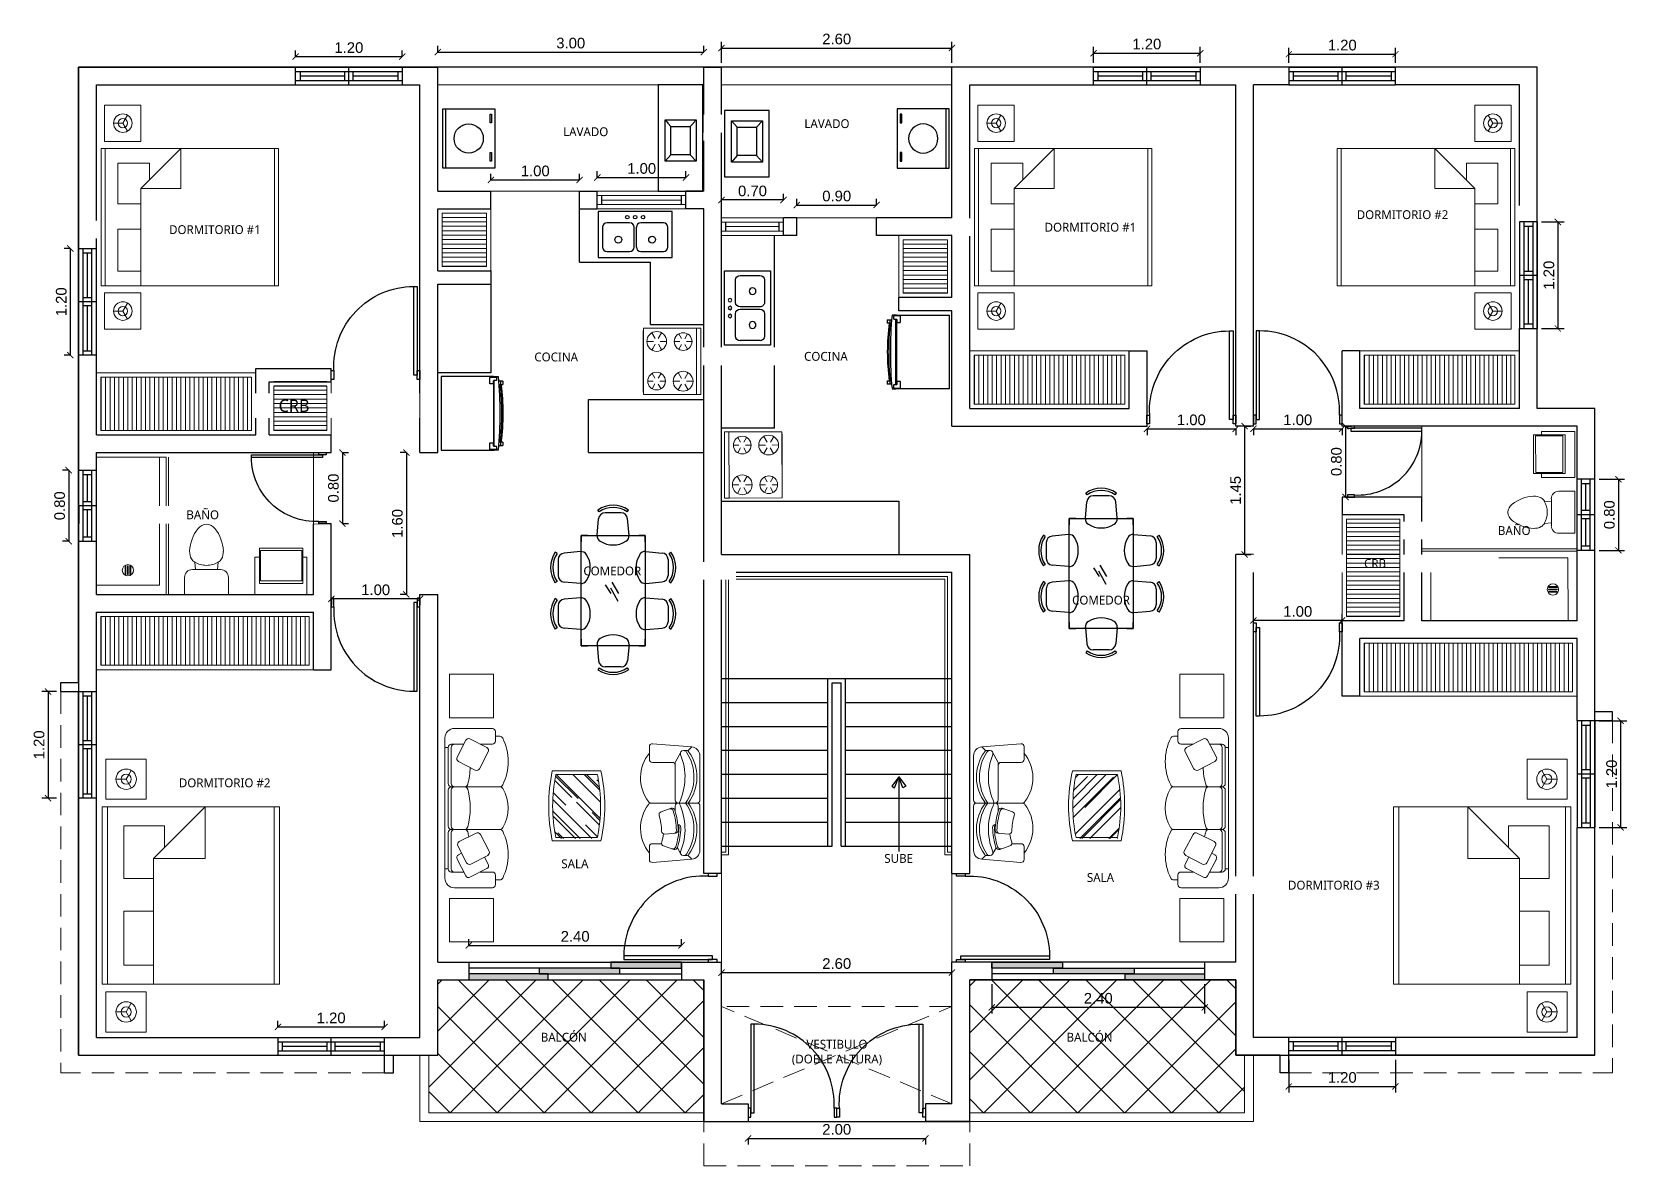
# Model space of a CAD drawing. Header units: feet. Extents: x 317 to 512, y -141 to 162.
# Drawn here: x 369.67 to 387.78, y 15.65 to 28.44 of the extents above; entities that cross this region are included whole.
import ezdxf

# ---------------------------------------------------------------- set-up
doc = ezdxf.new("R2010")
doc.units = ezdxf.units.FT
doc.header["$MEASUREMENT"] = 0
doc.linetypes.add('DASHED', pattern=[19.05, 12.7, -6.35])
for name, color, linetype in [('00-LOSA', 51, 'Continuous'), ('COCINA', 2, 'Continuous'), ('escalera', 2, 'Continuous'), ('PERT-VENT', 8, 'Continuous'), ('PISO', 8, 'Continuous'), ('puertas', 7, 'Continuous'), ('relleno', 8, 'Continuous')]:
    doc.layers.add(name, color=color, linetype=linetype)
for name, color, linetype, lineweight in [('A-GENM', 8, 'Continuous', 9), ('A-WALL', 7, 'Continuous', 25), ('closet', 8, 'Continuous', 5), ('FURN', 2, 'Continuous', 30), ('I-FURN', 2, 'Continuous', 0), ('muebles', 2, 'Continuous', 5), ('P-SANR-FIXT', 2, 'Continuous', 9), ('TXT', 2, 'Continuous', 9), ('vuelo', 251, 'DASHED', 13)]:
    doc.layers.add(name, color=color, linetype=linetype, lineweight=lineweight)
doc.styles.add('ads', font='trebuc.ttf', dxfattribs={"height": 0.14})
doc.styles.get("Standard").update_dxf_attribs({"font": 'arial.ttf'})
doc.dimstyles.new('KEILY', dxfattribs={"dimtxt": 0.12, "dimasz": 0.07, "dimexe": 0.07, "dimexo": 0.25, "dimgap": 0.04, "dimtad": 1, "dimzin": 1, "dimdsep": 46, "dimtxsty": 'Standard', "dimblk": 'ARCHTICK', "dimcen": 2.5, "dimclrd": 256, "dimclre": 256, "dimclrt": 7, "dimazin": 0, "dimtfac": 1, "dimtix": 1, "dimtmove": 2, "dimatfit": 1, "dimfxl": 0.35, "dimfxlon": 1, "dimtolj": 1, "dimtzin": 1, "dimarcsym": 0})

# ---------------------------------------------------------------- blocks, each defined once
blk = doc.blocks.new('A$C4D292AF4')
at = {"layer": 'puertas'}
for points in [[(0.03, 0.05), (0.07, 0.05), (0.07, 1.05), (0.03, 1.05)], [(0, 0), (0.03, 0), (0.03, 0.1), (0, 0.1)], [(0.97, 0), (1, 0), (1, 0.1), (0.97, 0.1)]]:
    blk.add_lwpolyline(points, close=True, dxfattribs=at)
blk.add_arc((0.068, 0.147), 0.903, 357.0481, 89.8556, dxfattribs=at)
blk = doc.blocks.new('A$C2C3967B4')
at = {"layer": 'COCINA'}
for p, q in [((0.838, 0.52), (0, 0.52)), ((0, 0.52), (0, 0)), ((0.356, 0.393), (0.102, 0.393)), ((0.737, 0.393), (0.483, 0.393)), ((0.838, 0), (0.838, 0.52)), ((0.051, 0.342), (0.051, 0.119)), ((0.406, 0.119), (0.406, 0.342)), ((0.432, 0.342), (0.432, 0.119)), ((0.787, 0.119), (0.787, 0.342)), ((0.102, 0.068), (0.356, 0.068)), ((0.483, 0.068), (0.737, 0.068)), ((0, 0), (0.838, 0))]:
    blk.add_line(p, q, dxfattribs=at)
for centre, radius in [((0.33, 0.456), 0.0201), ((0.419, 0.456), 0.0201), ((0.508, 0.456), 0.0201), ((0.229, 0.202), 0.0381), ((0.61, 0.202), 0.0381)]:
    blk.add_circle(centre, radius, dxfattribs=at)
for centre, start, end in [((0.102, 0.342), 90, 180), ((0.356, 0.342), 0, 90), ((0.483, 0.342), 90, 180), ((0.737, 0.342), 0, 90), ((0.102, 0.119), 180, 270), ((0.356, 0.119), 270, 0), ((0.483, 0.119), 180, 270), ((0.737, 0.119), 270, 0)]:
    blk.add_arc(centre, 0.0508, start, end, dxfattribs=at)
blk = doc.blocks.new('A$C285A50AC')
at = {"layer": 'muebles'}
for p, q in [((0.001, 0.69, -0.889), (0, 0.029, -0.889)), ((0.001, 0.69), (0.001, 0.639)), ((0.763, 0.688), (0.001, 0.69)), ((0.763, 0.688, -0.889), (0.001, 0.69, -0.889)), ((0.001, 0.639), (0.763, 0.637)), ((0.153, 0.524, 0.003), (0.153, 0.6, 0.003)), ((0.61, 0.523, 0.003), (0.611, 0.587, 0.003)), ((0.762, 0.028, -0.889), (0.763, 0.688, -0.889)), ((0.763, 0.637), (0.763, 0.688)), ((0.12, 0.505, 0.003), (0.054, 0.543, 0.003)), ((0.12, 0.467, 0.003), (0.054, 0.429, 0.003)), ((0.153, 0.448, 0.003), (0.153, 0.372, 0.003)), ((0.186, 0.505, 0.003), (0.252, 0.543, 0.003)), ((0.186, 0.467, 0.003), (0.252, 0.429, 0.003)), ((0.577, 0.466, 0.003), (0.522, 0.435, 0.003)), ((0.577, 0.504, 0.003), (0.523, 0.536, 0.003)), ((0.61, 0.447, 0.003), (0.61, 0.384, 0.003)), ((0.643, 0.504, 0.003), (0.698, 0.536, 0.003)), ((0.643, 0.466, 0.003), (0.698, 0.434, 0.003)), ((0.12, 0.2, 0.003), (0.065, 0.232, 0.003)), ((0.153, 0.219, 0.003), (0.153, 0.283, 0.003)), ((0.186, 0.2, 0.003), (0.241, 0.232, 0.003)), ((0.577, 0.2, 0.003), (0.511, 0.238, 0.003)), ((0.61, 0.219, 0.003), (0.61, 0.295, 0.003)), ((0.643, 0.199, 0.003), (0.709, 0.237, 0.003)), ((0, 0.029, -0.889), (0.762, 0.028, -0.889)), ((0.12, 0.162, 0.003), (0.065, 0.131, 0.003)), ((0.153, 0.143, 0.003), (0.152, 0.08, 0.003)), ((0.186, 0.162, 0.003), (0.241, 0.13, 0.003)), ((0.577, 0.162, 0.003), (0.511, 0.124, 0.003)), ((0.61, 0.142, 0.003), (0.61, 0.066, 0.003)), ((0.643, 0.161, 0.003), (0.709, 0.123, 0.003))]:
    blk.add_line(p, q, dxfattribs=at)
at = {"layer": 'muebles', "extrusion": (-0.001805, -0.999998, 0)}
for p, q in [((0.063, 0.027, -0.622), (0.698, 0.025, -0.622)), ((0.063, 0.027, -0.102), (0.698, 0.025, -0.102))]:
    blk.add_line(p, q, dxfattribs=at)
at = {"layer": 'muebles'}
for centre, radius in [((0.153, 0.486, 0.003), 0.114), ((0.61, 0.485, 0.003), 0.102), ((0.153, 0.181, 0.003), 0.102), ((0.61, 0.181, 0.003), 0.114)]:
    blk.add_circle(centre, radius, dxfattribs=at)
at = {"layer": 'muebles', "extrusion": (-0.001805, -0.999998, 0)}
for centre in [(0.089, -0.038, -0.027), (0.216, -0.038, -0.027), (0.381, -0.038, -0.027), (0.546, -0.038, -0.027), (0.673, -0.038, -0.027)]:
    blk.add_circle(centre, 0.0254, dxfattribs=at)
at = {"layer": 'muebles'}
for points in [[(0, 0.029), (0.001, 0.639), (0.763, 0.637), (0.762, 0.028)], [(0.001, 0.69, 0.254), (0.001, 0.639, 0.254), (0.763, 0.637, 0.254), (0.763, 0.688, 0.254)], [(0.025, 0.027, -0.076), (0.025, 0.027, -0.533), (0.737, 0.025, -0.533), (0.737, 0.025, -0.076)], [(0.025, 0.027, -0.597), (0.025, 0.027, -0.851), (0.737, 0.025, -0.851), (0.737, 0.025, -0.597)]]:
    blk.add_3dface(points, dxfattribs=at)
blk = doc.blocks.new('A$C007B5363')
at = {"layer": 'COCINA'}
for p, q in [((0, 0.829), (0.594, 0.829)), ((0, 0), (0, 0.829)), ((0.551, 0.816), (0.551, 0.752)), ((0.621, 0.822), (0.557, 0.822)), ((0.557, 0.746), (0.582, 0.746)), ((0.589, 0.752), (0.589, 0.778)), ((0.594, 0.829), (0.601, 0.829)), ((0.594, 0.822), (0.594, 0.829)), ((0.594, 0.045), (0.594, 0.784)), ((0.595, 0.784), (0.621, 0.784)), ((0.601, 0.829), (0.601, 0.822)), ((0.645, 0.829), (0.601, 0.829)), ((0.601, 0.784), (0.601, 0.044)), ((0.627, 0.791), (0.627, 0.816)), ((0.649, 0.778), (0.671, 0.778)), ((0.671, 0.74), (0.651, 0.74)), ((0.671, 0.778), (0.698, 0.778)), ((0.671, 0.74), (0.671, 0.778)), ((0.671, 0.74), (0.671, 0.778)), ((0.698, 0.74), (0.671, 0.74)), ((0.671, 0.74), (0.671, 0.702)), ((0.671, 0.702), (0.671, 0.74)), ((0.699, 0.74), (0.699, 0.778)), ((0.654, 0.702), (0.671, 0.702)), ((0.594, 0), (0, 0)), ((0.551, 0.076), (0.551, 0.013)), ((0.582, 0.083), (0.557, 0.083)), ((0.557, 0.006), (0.621, 0.006)), ((0.589, 0.051), (0.589, 0.076)), ((0.594, 0), (0.594, 0.006)), ((0.594, 0), (0.601, 0)), ((0.621, 0.044), (0.595, 0.044)), ((0.601, 0.006), (0.601, 0)), ((0.601, 0), (0.645, 0)), ((0.627, 0.013), (0.627, 0.038)), ((0.671, 0.051), (0.649, 0.051)), ((0.651, 0.089), (0.671, 0.089)), ((0.671, 0.127), (0.654, 0.127)), ((0.671, 0.127), (0.671, 0.089)), ((0.671, 0.089), (0.671, 0.127)), ((0.671, 0.089), (0.698, 0.089)), ((0.671, 0.051), (0.671, 0.089)), ((0.671, 0.051), (0.671, 0.089)), ((0.698, 0.051), (0.671, 0.051)), ((0.699, 0.051), (0.699, 0.089))]:
    blk.add_line(p, q, dxfattribs=at)
for centre, radius, start, end in [((0.557, 0.816), 0.00635, 90, 180), ((0.557, 0.752), 0.00635, 180, 270), ((0.582, 0.752), 0.00635, 270, 360), ((0.595, 0.778), 0.00635, 90, 180), ((0.621, 0.816), 0.00635, 360, 90), ((0.621, 0.791), 0.00635, 270, 360), ((-3.851, 0.414), 4.515, 354.7351, 5.2649), ((-1.675, 0.414), 2.373, 352.1151, 7.8849), ((-3.079, 0.414), 3.761, 355.6182, 4.3818), ((0.557, 0.076), 0.00635, 90, 180), ((0.557, 0.013), 0.00635, 180, 270), ((0.582, 0.076), 0.00635, 360, 90), ((0.595, 0.051), 0.00635, 180, 270), ((0.621, 0.038), 0.00635, 360, 90), ((0.621, 0.013), 0.00635, 270, 360)]:
    blk.add_arc(centre, radius, start, end, dxfattribs=at)
blk = doc.blocks.new('bath_sink_6127 - bath_sink_6127-V2-Nivel 1')
at = {"layer": 'I-FURN'}
for p, q in [((0.293, 0.297), (-0.127, 0.297)), ((-0.127, 0.297), (-0.127, -0.29)), ((0.395, 0.244), (-0.005, 0.244)), ((-0.005, 0.244), (-0.005, -0.245)), ((0.025, -0.234), (0.025, 0.233)), ((0.025, 0.233), (0.369, 0.233)), ((0.293, 0.244), (0.293, 0.297)), ((0.369, 0.233), (0.369, -0.234)), ((0.395, -0.245), (0.395, 0.244)), ((0.293, -0.29), (-0.127, -0.29)), ((-0.005, -0.245), (0.395, -0.245)), ((0.369, -0.234), (0.025, -0.234)), ((0.293, -0.29), (0.293, -0.245))]:
    blk.add_line(p, q, dxfattribs=at)
blk = doc.blocks.new('Toilet_-_Tank_-_3D_4840 - 17_ High_ Seat Not Visible-536545-Nivel 1')
at = {"layer": 'P-SANR-FIXT'}
for p, q in [((0.248, 0.489), (-0.248, 0.489)), ((-0.248, 0.489), (-0.248, 0.298)), ((0.248, 0.298), (0.248, 0.489)), ((-0.159, 0.21), (-0.123, 0.21)), ((-0.123, 0.21), (-0.132, 0.127)), ((-0.123, 0.21), (0.123, 0.21)), ((0.132, 0.127), (0.123, 0.21)), ((0.123, 0.21), (0.159, 0.21))]:
    blk.add_line(p, q, dxfattribs=at)
for centre, radius, start, end in [((-0.159, 0.298), 0.0889, 180, 270), ((0.159, 0.298), 0.0889, 270, 360), ((-0.023, 0.008), 0.167, 151.0596, 182.709), ((-0.083, 0.041), 0.0995, 119.8981, 151.0596), ((0, -0.104), 0.266, 90.1019, 119.8981), ((0, -0.104), 0.266, 60.1019, 89.8981), ((0.083, 0.041), 0.0995, 28.9404, 60.1019), ((0.023, 0.008), 0.167, 357.291, 28.9404), ((0.25, 0.021), 0.441, 182.709, 218.5058), ((-0.25, 0.021), 0.441, 321.4942, 357.291), ((0.011, -0.169), 0.136, 218.5058, 265.219), ((-0.011, -0.169), 0.136, 274.781, 321.4942)]:
    blk.add_arc(centre, radius, start, end, dxfattribs=at)
blk = doc.blocks.new('A$C3D6C2CD6')
at = {"layer": 'P-SANR-FIXT'}
for p, q in [((0, 1.55), (0.787, 1.55)), ((0, 0.102), (0, 1.55)), ((0.711, 1.55), (0.711, 0.102)), ((0.787, 0), (0.787, 1.55)), ((0.813, 1.55), (0.813, 0)), ((0.324, 0.227), (0.324, 0.317)), ((0.333, 0.317), (0.333, 0.227)), ((0.351, 0.227), (0.351, 0.317)), ((0.36, 0.317), (0.36, 0.227)), ((0.378, 0.227), (0.378, 0.317)), ((0.387, 0.317), (0.387, 0.227)), ((0.711, 0.102), (0, 0.102)), ((0, 0), (0.787, 0)), ((0.124, 0), (0.787, 0)), ((0.813, 0), (0.787, 0)), ((0.813, 0), (0.787, 0))]:
    blk.add_line(p, q, dxfattribs=at)
for centre, radius, start, end in [((0.356, 0.272), 0.0635, 90, 270), ((0.356, 0.272), 0.0635, 90, 270), ((0.328, 0.317), 0.00444, 360, 180), ((0.328, 0.227), 0.00444, 180, 360), ((0.356, 0.317), 0.00444, 360, 180), ((0.356, 0.227), 0.00444, 180, 360), ((0.356, 0.272), 0.0635, 270, 90), ((0.356, 0.272), 0.0635, 270, 90), ((0.383, 0.317), 0.00444, 360, 180), ((0.383, 0.227), 0.00444, 180, 360)]:
    blk.add_arc(centre, radius, start, end, dxfattribs=at)
blk = doc.blocks.new('A$C6DF15AF1')
for points in [[(1.603, 0.133), (2.4, 0.133), (2.4, 0.2), (1.603, 0.2)], [(0, 0), (0.896, 0), (0.896, 0.067), (0, 0.067)], [(0.796, 0.067), (1.703, 0.067), (1.703, 0.133), (0.796, 0.133)]]:
    blk.add_hatch(color=256).paths.add_polyline_path(points)
at = {"layer": 'PERT-VENT', "extrusion": (-6.28888e-16, -1.94037e-15, -1)}
for points in [[(-1.603, 0.133), (-2.4, 0.133), (-2.4, 0.2), (-1.603, 0.2)], [(0, 0), (-0.896, 0), (-0.896, 0.067), (0, 0.067)], [(-0.796, 0.067), (-1.703, 0.067), (-1.703, 0.133), (-0.796, 0.133)]]:
    blk.add_lwpolyline(points, close=True, dxfattribs=at)
at = {"layer": 'PISO'}
for p, q in [((0, 0.2), (2.4, 0.2)), ((0, 0), (2.4, 0))]:
    blk.add_line(p, q, dxfattribs=at)
at = {"layer": 'PISO', "extrusion": (-6.28888e-16, -1.94037e-15, -1)}
for p, q in [((0.796, 0.133), (0, 0.133)), ((1.703, 0.067), (2.4, 0.067))]:
    blk.add_line(p, q, dxfattribs=at)
blk = doc.blocks.new('A$C26A1068B')
at = {"layer": 'muebles'}
for p, q in [((0.45, 2.531, 224.56), (0.038, 2.531, 224.56)), ((0.038, 2.119, 224.56), (0.038, 2.531, 224.56)), ((0.246, 2.326, 224.56), (0.298, 2.416, 224.56)), ((0.45, 2.119, 224.56), (0.45, 2.531, 224.56)), ((0.246, 2.326, 224.56), (0.141, 2.326, 224.56)), ((0.246, 2.326, 224.56), (0.298, 2.235, 224.56)), ((2.003, 2.041, 224.56), (0, 2.041, 224.56)), ((0, 2.041, 224.56), (0, 0.491, 224.56)), ((0.45, 2.119, 224.56), (0.038, 2.119, 224.56)), ((0.047, 0.491, 224.56), (0.047, 2.041, 224.56)), ((0.45, 1.59, 224.56), (0.901, 2.041, 224.56)), ((0.901, 2.041, 224.56), (0.901, 1.59, 224.56)), ((1.956, 2.041, 224.56), (1.956, 0.491, 224.56)), ((2.003, 0.491, 224.56), (2.003, 2.041, 224.56)), ((0.545, 1.875, 224.56), (0.19, 1.875, 224.56)), ((0.19, 1.875, 224.56), (0.19, 1.417, 224.56)), ((0.545, 1.685, 224.56), (0.545, 1.875, 224.56)), ((0.901, 1.59, 224.56), (0.45, 1.59, 224.56)), ((0.45, 0.491, 224.56), (0.45, 1.59, 224.56)), ((0.19, 1.417, 224.56), (0.45, 1.417, 224.56)), ((0.19, 1.13, 224.56), (0.19, 0.657, 224.56)), ((0.45, 1.13, 224.56), (0.19, 1.13, 224.56)), ((0.19, 0.657, 224.56), (0.45, 0.657, 224.56)), ((0, 0.491, 224.56), (2.003, 0.491, 224.56)), ((0.45, 0.412, 224.56), (0.038, 0.412, 224.56)), ((0.038, 0.412, 224.56), (0.038, 0, 224.56)), ((0.45, 0.412, 224.56), (0.45, 0, 224.56)), ((0.246, 0.206, 224.56), (0.141, 0.206, 224.56)), ((0.246, 0.206, 224.56), (0.298, 0.296, 224.56)), ((0.246, 0.206, 224.56), (0.298, 0.115, 224.56)), ((0.45, 0, 224.56), (0.038, 0, 224.56))]:
    blk.add_line(p, q, dxfattribs=at)
for centre, major_axis in [((0.246, 2.326, 224.56), (-0.074, -0.074)), ((0.246, 0.206, 224.56), (-0.037, 0.037))]:
    blk.add_ellipse(centre, major_axis=major_axis, ratio=1, dxfattribs=at)
at = {"layer": 'muebles', "extrusion": (0, 0, -1)}
for centre, major_axis in [((0.246, 2.326, 224.56), (-0.037, -0.037)), ((0.246, 0.206, 224.56), (-0.074, 0.074))]:
    blk.add_ellipse(centre, major_axis=major_axis, ratio=1, dxfattribs=at)
blk = doc.blocks.new('A$C01EB0BB3')
at = {"layer": 'FURN'}
for p, q in [((0, 0, 224.56), (0, 0.61, 224.56)), ((0, 0.61, 224.56), (0.533, 0.61, 224.56)), ((0.503, 0.61, 224.56), (0.503, 0, 224.56)), ((0.533, 0.61, 224.56), (0.533, 0, 224.56)), ((0.533, 0, 224.56), (0, 0, 224.56))]:
    blk.add_line(p, q, dxfattribs=at)
at = {"layer": 'FURN', "ltscale": 0.02, "elevation": 224.56}
for points in [[(0.047, 0.536), (0.047, 0.45), (0.032, 0.45), (0.032, 0.536)], [(0.047, 0.143), (0.047, 0.057), (0.032, 0.057), (0.032, 0.143)]]:
    blk.add_lwpolyline(points, close=True, dxfattribs=at)
at = {"layer": 'FURN', "ltscale": 0.02}
blk.add_circle((0.267, 0.305, 224.56), 0.15, dxfattribs=at)
blk = doc.blocks.new('A$C153C7E87')
at = {"layer": 'COCINA'}
for p, q in [((0.076, 0.804), (0.143, 0.731)), ((0.427, 0.804), (0.36, 0.731)), ((0.143, 0.411), (0.076, 0.339)), ((0.36, 0.411), (0.427, 0.339))]:
    blk.add_line(p, q, dxfattribs=at)
at = {"layer": 'COCINA', "extrusion": (1.60732e-15, -2.48059e-15, -1)}
for points in [[(-0.502, 1.2), (0, 1.2), (0, 0), (-0.502, 0)], [(-0.427, 0.339), (-0.076, 0.339), (-0.076, 0.804), (-0.427, 0.804)], [(-0.36, 0.411), (-0.143, 0.411), (-0.143, 0.731), (-0.36, 0.731)]]:
    blk.add_lwpolyline(points, close=True, dxfattribs=at)
blk = doc.blocks.new('A$C5D053580')
for p, q in [((0.761, 1.017), (0.69, 1.123)), ((0.845, 0.914), (0.753, 1.083)), ((0.855, 1.016), (0.772, 1.159))]:
    blk.add_line(p, q)
at = {"layer": 'FURN'}
for p, q in [((0.608, 2.04, -0.375), (0.592, 2.062, -0.375)), ((0.884, 2.026, -0.375), (0.683, 2.026, -0.375)), ((0.96, 2.04, -0.375), (0.975, 2.062, -0.375)), ((0.585, 1.746, -0.375), (0.602, 1.952, -0.375)), ((0.983, 1.746, -0.375), (0.965, 1.952, -0.375)), ((0.384, 1.741, 0.375), (1.184, 1.741, 0.375)), ((0.384, 0.361, 0.375), (0.384, 1.741, 0.375)), ((1.184, 1.741, 0.375), (1.184, 0.361, 0.375)), ((0.082, 1.516, -0.375), (0.059, 1.532, -0.375)), ((0.095, 1.441, -0.375), (0.095, 1.24, -0.375)), ((0.375, 1.54, -0.375), (0.169, 1.522, -0.375)), ((1.192, 1.54, -0.375), (1.398, 1.523, -0.375)), ((1.472, 1.442, -0.375), (1.472, 1.241, -0.375)), ((1.486, 1.517, -0.375), (1.508, 1.533, -0.375)), ((0.082, 1.164, -0.375), (0.059, 1.149, -0.375)), ((0.375, 1.141, -0.375), (0.169, 1.159, -0.375)), ((1.192, 1.142, -0.375), (1.398, 1.16, -0.375)), ((1.486, 1.165, -0.375), (1.508, 1.15, -0.375)), ((0.082, 0.937, -0.375), (0.059, 0.953, -0.375)), ((0.095, 0.862, -0.375), (0.095, 0.661, -0.375)), ((0.375, 0.96, -0.375), (0.169, 0.943, -0.375)), ((1.192, 0.96, -0.375), (1.398, 0.943, -0.375)), ((1.472, 0.862, -0.375), (1.472, 0.661, -0.375)), ((1.486, 0.937, -0.375), (1.508, 0.953, -0.375)), ((0.082, 0.585, -0.375), (0.059, 0.57, -0.375)), ((0.375, 0.562, -0.375), (0.169, 0.58, -0.375)), ((1.192, 0.562, -0.375), (1.398, 0.58, -0.375)), ((1.486, 0.585, -0.375), (1.508, 0.57, -0.375)), ((1.184, 0.361, 0.375), (0.384, 0.361, 0.375)), ((0.585, 0.375, -0.375), (0.602, 0.169, -0.375)), ((0.983, 0.375, -0.375), (0.965, 0.169, -0.375)), ((0.608, 0.082, -0.375), (0.592, 0.059, -0.375)), ((0.884, 0.095, -0.375), (0.683, 0.095, -0.375)), ((0.96, 0.082, -0.375), (0.975, 0.059, -0.375))]:
    blk.add_line(p, q, dxfattribs=at)
for centre, radius, start, end in [((0.784, 1.782, -0.375), 0.339, 55.6197, 124.3803), ((0.683, 1.945, -0.375), 0.0813, 90, 175.0303), ((0.784, 1.782, -0.375), 0.312, 55.6197, 124.3803), ((0.884, 1.945, -0.375), 0.0813, 4.9697, 90), ((0.665, 1.739, -0.375), 0.0813, 175.0303, 238.407), ((0.784, 1.931, -0.375), 0.307, 238.407, 301.593), ((0.902, 1.739, -0.375), 0.0813, 301.593, 4.9697), ((0.339, 1.34, -0.375), 0.339, 145.6197, 214.3803), ((0.339, 1.34, -0.375), 0.312, 145.6197, 214.3803), ((0.176, 1.441, -0.375), 0.0813, 94.9697, 180), ((0.382, 1.459, -0.375), 0.0813, 31.593, 94.9697), ((0.19, 1.34, -0.375), 0.307, 328.407, 31.593), ((1.378, 1.341, -0.375), 0.307, 148.407, 211.593), ((1.185, 1.46, -0.375), 0.0813, 85.0303, 148.407), ((1.391, 1.442, -0.375), 0.0813, 0, 85.0303), ((1.229, 1.341, -0.375), 0.312, 325.6197, 34.3803), ((1.229, 1.341, -0.375), 0.339, 325.6197, 34.3803), ((0.176, 1.24, -0.375), 0.0813, 180, 265.0303), ((1.391, 1.241, -0.375), 0.0813, 274.9697, 0), ((0.382, 1.222, -0.375), 0.0813, 265.0303, 328.407), ((1.185, 1.223, -0.375), 0.0813, 211.593, 274.9697), ((0.339, 0.761, -0.375), 0.339, 145.6197, 214.3803), ((0.339, 0.761, -0.375), 0.312, 145.6197, 214.3803), ((0.176, 0.862, -0.375), 0.0813, 94.9697, 180), ((0.382, 0.88, -0.375), 0.0813, 31.593, 94.9697), ((0.19, 0.761, -0.375), 0.307, 328.407, 31.593), ((1.378, 0.761, -0.375), 0.307, 148.407, 211.593), ((1.185, 0.88, -0.375), 0.0813, 85.0303, 148.407), ((1.391, 0.862, -0.375), 0.0813, 0, 85.0303), ((1.229, 0.761, -0.375), 0.312, 325.6197, 34.3803), ((1.229, 0.761, -0.375), 0.339, 325.6197, 34.3803), ((0.176, 0.661, -0.375), 0.0813, 180, 265.0303), ((1.391, 0.661, -0.375), 0.0813, 274.9697, 0), ((0.382, 0.643, -0.375), 0.0813, 265.0303, 328.407), ((0.665, 0.382, -0.375), 0.0813, 121.593, 184.9697), ((0.784, 0.19, -0.375), 0.307, 58.407, 121.593), ((0.902, 0.382, -0.375), 0.0813, 355.0303, 58.407), ((1.185, 0.643, -0.375), 0.0813, 211.593, 274.9697), ((0.784, 0.339, -0.375), 0.339, 235.6197, 304.3803), ((0.683, 0.176, -0.375), 0.0813, 184.9697, 270), ((0.784, 0.339, -0.375), 0.312, 235.6197, 304.3803), ((0.884, 0.176, -0.375), 0.0813, 270, 355.0303)]:
    blk.add_arc(centre, radius, start, end, dxfattribs=at)
for points in [[(0.384, 1.741, -0.375), (0.384, 1.741, 0.375), (0.384, 1.661, 0.375), (0.384, 1.701, -0.375)], [(0.464, 1.741, 0.375), (0.424, 1.741, -0.375), (0.384, 1.741, -0.375), (0.384, 1.741, 0.375)], [(1.184, 0.361, 0.425), (0.384, 0.361, 0.425), (0.384, 1.741, 0.425), (1.184, 1.741, 0.425)], [(1.104, 1.741, 0.375), (1.144, 1.741, -0.375), (1.184, 1.741, -0.375), (1.184, 1.741, 0.375)], [(1.184, 1.741, -0.375), (1.184, 1.741, 0.375), (1.184, 1.661, 0.375), (1.184, 1.701, -0.375)], [(0.384, 0.361, -0.375), (0.384, 0.361, 0.375), (0.384, 0.441, 0.375), (0.384, 0.401, -0.375)], [(1.184, 0.361, -0.375), (1.184, 0.361, 0.375), (1.184, 0.441, 0.375), (1.184, 0.401, -0.375)], [(0.464, 0.361, 0.375), (0.424, 0.361, -0.375), (0.384, 0.361, -0.375), (0.384, 0.361, 0.375)], [(1.104, 0.361, 0.375), (1.144, 0.361, -0.375), (1.184, 0.361, -0.375), (1.184, 0.361, 0.375)]]:
    blk.add_3dface(points, dxfattribs=at)
blk = doc.blocks.new('A$C4CC40D8E')
at = {"layer": 'muebles'}
for p, q in [((0, 0.15, 0.013), (0, 2.375, 0.013)), ((0.15, 2.525, 0.013), (0.75, 2.525, 0.013)), ((0.191, 2.07, 0.013), (0.329, 2.337, 0.013)), ((0.396, 2.358, 0.013), (0.663, 2.221, 0.013)), ((0.8, 2.325, 0.013), (0.8, 2.475, 0.013)), ((0.8, 2.4, 0.013), (0.868, 2.4, 0.013)), ((0.05, 2.225, 0.013), (0, 2.225, 0.013)), ((0.05, 1.65, 0.013), (0.05, 2.225, 0.013)), ((0.1, 2.275, 0.013), (0.297, 2.275, 0.013)), ((0.1, 1.65, 0.013), (0.1, 2.225, 0.013)), ((0.557, 2.275, 0.013), (0.75, 2.275, 0.013)), ((0.684, 2.153, 0.013), (0.625, 2.039, 0.013)), ((0.264, 1.976, 0.013), (0.213, 2.003, 0.013)), ((0.05, 0.975, 0.013), (0.05, 1.55, 0.013)), ((0.1, 1.6, 0.013), (0.869, 1.6, 0.013)), ((0.1, 0.975, 0.013), (0.1, 1.55, 0.013)), ((0.05, 0.3, 0.013), (0.05, 0.875, 0.013)), ((0.1, 0.925, 0.013), (0.869, 0.925, 0.013)), ((0.1, 0.3, 0.013), (0.1, 0.875, 0.013)), ((0.05, 0.3, 0.013), (0, 0.3, 0.013)), ((0.1, 0.25, 0.013), (0.297, 0.25, 0.013)), ((0.557, 0.25, 0.013), (0.75, 0.25, 0.013)), ((0.8, 0.05, 0.013), (0.8, 0.2, 0.013)), ((0.8, 0.125, 0.013), (0.868, 0.125, 0.013)), ((0.15, 0, 0.013), (0.75, 0, 0.013))]:
    blk.add_line(p, q, dxfattribs=at)
at = {"layer": 'muebles', "elevation": 0.013}
for points in [[(0.698, 1.945), (0.56, 1.678, -0.414214), (0.493, 1.657), (0.226, 1.794, -0.414214), (0.205, 1.861), (0.342, 2.128, -0.414214), (0.41, 2.15), (0.676, 2.012, -0.414214)], [(0.684, 0.372), (0.547, 0.638, 0.414214), (0.48, 0.66), (0.213, 0.522, 0.414214), (0.191, 0.455), (0.329, 0.188, 0.414214), (0.396, 0.167), (0.663, 0.304, 0.414214)]]:
    blk.add_lwpolyline(points, format="xyb", close=True, dxfattribs=at)
at = {"layer": 'muebles'}
for centre, radius, start, end in [((0.15, 2.375, 0.013), 0.15, 90, 180), ((0.373, 2.314, 0.013), 0.05, 62.7398, 152.7398), ((0.75, 2.475, 0.013), 0.05, 360, 90), ((0.75, 2.325, 0.013), 0.05, 270, 360), ((0.868, 2.35, 0.013), 0.05, 23.8847, 90), ((0.162, 2, 0.013), 0.838, 333.776, 26.224), ((0.1, 2.225, 0.013), 0.05, 90, 180), ((0.15, 2.225, 0.013), 0.05, 90, 180), ((0.236, 2.047, 0.013), 0.05, 152.7398, 242.7398), ((0.64, 2.176, 0.013), 0.05, 332.7398, 62.7398), ((0.1, 1.65, 0.013), 0.05, 180, 270), ((0.1, 1.55, 0.013), 0.05, 90, 180), ((0.15, 1.65, 0.013), 0.05, 180, 270), ((0.15, 1.55, 0.013), 0.05, 90, 180), ((0.311, 1.65, 0.013), 0.05, 270, 347.1604), ((0.311, 1.55, 0.013), 0.05, 12.8396, 90), ((-0.718, 1.937, 0.013), 1.118, 344.5029, 348.573), ((-0.718, 1.262, 0.013), 1.118, 344.5029, 15.4971), ((0.868, 1.65, 0.013), 0.05, 270, 336.1153), ((0.869, 1.55, 0.013), 0.05, 25.9445, 90), ((0.399, 1.262, 0.013), 0.601, 329.0457, 30.9543), ((0.1, 0.975, 0.013), 0.05, 180, 270), ((0.1, 0.875, 0.013), 0.05, 90, 180), ((0.15, 0.975, 0.013), 0.05, 180, 270), ((0.15, 0.875, 0.013), 0.05, 90, 180), ((0.311, 0.975, 0.013), 0.05, 270, 347.1604), ((0.311, 0.875, 0.013), 0.05, 12.8396, 90), ((-0.718, 0.587, 0.013), 1.118, 1.5948, 15.4971), ((0.868, 0.875, 0.013), 0.05, 23.8847, 90), ((0.869, 0.975, 0.013), 0.05, 270, 334.0555), ((0.162, 0.525, 0.013), 0.838, 333.776, 26.224), ((0.1, 0.3, 0.013), 0.05, 180, 270), ((0.15, 0.3, 0.013), 0.05, 180, 270), ((0.15, 0.15, 0.013), 0.15, 180, 270), ((0.75, 0.2, 0.013), 0.05, 0, 90), ((0.75, 0.05, 0.013), 0.05, 270, 0), ((0.868, 0.175, 0.013), 0.05, 270, 336.1153)]:
    blk.add_arc(centre, radius, start, end, dxfattribs=at)
blk = doc.blocks.new('A$C6E953964')
at = {"layer": 'muebles'}
for p, q in [((1.358, 1.876), (1.206, 1.724)), ((1.316, 1.543), (1.206, 1.653)), ((1.432, 1.873), (1.859, 1.37)), ((1.239, 1.39), (1.356, 1.253)), ((1.527, 1.466), (1.366, 1.546)), ((1.666, 1.438), (1.552, 1.404)), ((1.751, 1.39), (1.716, 1.426)), ((1.859, 1.37), (1.763, 1.37)), ((1.252, 0.639), (0.704, 1.187)), ((1.008, 1.008), (0.928, 1.169)), ((1.279, 1.121), (1.282, 1.118)), ((1.85, 1.167), (1.323, 0.639)), ((0.519, 0.422), (0.959, 0.862)), ((1.091, 0.994), (1.029, 0.932)), ((0.015, 0.533), (0.167, 0.686)), ((0.475, 0.449), (0.238, 0.686)), ((0.724, 0.041), (1.252, 0.568)), ((0.018, 0.459), (0.521, 0.032)), ((0.453, 0.225), (0.506, 0.401)), ((0.501, 0.14), (0.465, 0.175)), ((0.521, 0.032), (0.521, 0.128))]:
    blk.add_line(p, q, dxfattribs=at)
for centre, radius, start, end in [((1.393, 1.841), 0.05, 40.2921, 135), ((1.346, 1.144), 0.659, 95.5762, 172.3053), ((1.241, 1.689), 0.05, 135, 225), ((0.429, 2.18), 1.078, 298.7955, 313.14), ((0.711, 1.797), 1.001, 289.1764, 337.4282), ((0.992, 1.521), 0.758, 279.5275, 348.5153), ((1.201, 1.357), 0.05, 40.5997, 133.14), ((0.355, 2.044), 1.078, 323.4757, 331.2045), ((1.343, 1.501), 0.05, 63.7448, 151.2045), ((0.355, 2.044), 1.328, 317.1583, 331.5028), ((0.355, 2.044), 1.358, 317.2097, 331.5542), ((1.478, 1.435), 0.05, 331.5028, 63.7448), ((1.505, 1.421), 0.05, 331.5542, 63.7448), ((1.68, 1.39), 0.05, 45, 153.7448), ((1.686, 1.385), 0.05, 343.3506, 45), ((1.716, 1.355), 0.05, 345.2193, 45), ((1.744, 1.273), 0.15, 315, 40.2921), ((0.747, 0.545), 0.659, 97.6947, 174.4238), ((0.67, 1.15), 0.05, 45, 103.6093), ((0.741, 1.221), 0.05, 166.3907, 225), ((0.973, 1.192), 0.05, 118.7955, 206.2552), ((0.429, 2.18), 1.328, 298.4972, 312.8417), ((0.429, 2.18), 1.358, 298.4458, 312.7903), ((1.054, 1.459), 0.72, 277.3329, 350.6734), ((1.315, 1.156), 0.05, 229.4003, 317.2097), ((1.292, 1.175), 0.05, 262.286, 317.1583), ((1.299, 1.243), 0.05, 312.8417, 40.5997), ((1.318, 1.22), 0.05, 312.7903, 40.5997), ((0.094, 1.18), 1.001, 292.5718, 340.8236), ((0.994, 0.826), 0.05, 45, 135), ((1.039, 1.057), 0.05, 206.2552, 298.4972), ((1.053, 1.03), 0.05, 206.2552, 298.4458), ((1.065, 0.897), 0.05, 135, 225), ((0.202, 0.65), 0.05, 45, 135), ((0.37, 0.899), 0.758, 281.4847, 350.4725), ((0.432, 0.837), 0.72, 279.3266, 352.6671), ((1.217, 0.604), 0.05, 315, 45), ((1.287, 0.674), 0.05, 225, 315), ((0.05, 0.498), 0.05, 135, 229.7079), ((0.51, 0.484), 0.05, 225, 315), ((0.554, 0.387), 0.05, 135, 163.0552), ((0.501, 0.211), 0.05, 116.2552, 225), ((0.507, 0.205), 0.05, 225, 286.6494), ((0.536, 0.175), 0.05, 225, 284.7807), ((0.618, 0.147), 0.15, 229.7079, 315)]:
    blk.add_arc(centre, radius, start, end, dxfattribs=at)
blk = doc.blocks.new('A$C00990124')
at = {"layer": 'relleno', "ltscale": 0.4}
h = blk.add_hatch(dxfattribs=at)
h.set_pattern_fill('AR-RROOF', color=256, scale=0.008831, angle=585, style=0)
h.set_pattern_definition([(315, (-222.8446, 143.9424), (0.19032512, -0.50753365), [3.3645046, -0.4486006, 1.1215015, -0.2243003]), (315, (-222.71296, 143.65215), (-0.36954794, -0.0523394), [0.6729009, -0.0740191, 1.3458018, -0.1682252]), (315, (-222.90011, 143.72828), (0.71847733, -0.93100705), [1.79440245, -0.3140204, 0.8972012, -0.2243003])])
h.paths.add_polyline_path([(0.548, 0.748), (0.08, 0.748, 0.101119), (0.08, 0.028), (0.548, 0.028, 0.101119)])
at = {"layer": 'muebles'}
for p, q in [((0.08, 0.748, 449.107), (0.548, 0.748, 449.107)), ((0.548, 0.038, 449.107), (0.08, 0.038, 449.107))]:
    blk.add_line(p, q, dxfattribs=at)
at = {"layer": 'muebles', "elevation": 449.107}
blk.add_lwpolyline([(0.04, 0.791), (0.587, 0.791, -0.117641), (0.587, 0), (0.04, 0, -0.100473), (0.04, 0.791)], format="xyb", close=True, dxfattribs=at)
at = {"layer": 'muebles'}
for centre, start, end in [((1.791, 0.393, 449.107), 168.2811, 191.7189), ((-1.162, 0.393, 449.107), 348.2811, 11.7189)]:
    blk.add_arc(centre, 1.747, start, end, dxfattribs=at)
blk = doc.blocks.new('A$C154754DE')
at = {"layer": 'muebles'}
for p, q in [((1.505, 3.079, 224.56), (1.958, 3.079, 224.56)), ((1.505, 2.626, 224.56), (1.505, 3.079, 224.56)), ((1.958, 2.626, 224.56), (1.958, 3.079, 224.56)), ((1.729, 2.853, 224.56), (1.672, 2.953, 224.56)), ((1.729, 2.853, 224.56), (1.672, 2.754, 224.56)), ((1.729, 2.853, 224.56), (1.844, 2.853, 224.56)), ((0, 2.54, 224.56), (2, 2.54, 224.56)), ((0, 0.54, 224.56), (0, 2.54, 224.56)), ((0.061, 2.54, 224.56), (0.061, 0.54, 224.56)), ((1.419, 1.958, 224.56), (0.837, 2.54, 224.56)), ((0.837, 2.54, 224.56), (0.837, 1.958, 224.56)), ((1.505, 2.626, 224.56), (1.958, 2.626, 224.56)), ((1.939, 0.54, 224.56), (1.939, 2.54, 224.56)), ((2, 2.54, 224.56), (2, 0.54, 224.56)), ((1.296, 2.326, 224.56), (1.755, 2.326, 224.56)), ((1.296, 2.081, 224.56), (1.296, 2.326, 224.56)), ((1.755, 2.326, 224.56), (1.755, 1.734, 224.56)), ((0.837, 1.958, 224.56), (1.419, 1.958, 224.56)), ((1.419, 0.54, 224.56), (1.419, 1.958, 224.56)), ((1.755, 1.734, 224.56), (1.419, 1.734, 224.56)), ((1.419, 1.364, 224.56), (1.755, 1.364, 224.56)), ((1.755, 1.364, 224.56), (1.755, 0.754, 224.56)), ((1.755, 0.754, 224.56), (1.419, 0.754, 224.56)), ((2, 0.54, 224.56), (0, 0.54, 224.56)), ((1.505, 0.453, 224.56), (1.958, 0.453, 224.56)), ((1.505, 0.453, 224.56), (1.505, 0, 224.56)), ((1.958, 0.453, 224.56), (1.958, 0, 224.56)), ((1.729, 0.226, 224.56), (1.672, 0.326, 224.56)), ((1.729, 0.226, 224.56), (1.672, 0.126, 224.56)), ((1.729, 0.226, 224.56), (1.844, 0.226, 224.56)), ((1.505, 0, 224.56), (1.958, 0, 224.56))]:
    blk.add_line(p, q, dxfattribs=at)
at = {"layer": 'muebles', "extrusion": (0, 0, -1)}
for centre, major_axis, start_param, end_param in [((1.729, 2.853, 224.56), (-0.0814, -0.0814), -1.570796, 4.712389), ((1.729, 0.226, 224.56), (-0.0407, 0.0407), 1.570796326794897, 7.853981633974483)]:
    blk.add_ellipse(centre, major_axis=major_axis, ratio=1, start_param=start_param, end_param=end_param, dxfattribs=at)
at = {"layer": 'muebles'}
for centre, major_axis, start_param, end_param in [((1.729, 2.853, 224.56), (-0.0407, -0.0407), 1.570796326794897, 7.853981633974483), ((1.729, 0.226, 224.56), (-0.0814, 0.0814), -1.570796, 4.712389)]:
    blk.add_ellipse(centre, major_axis=major_axis, ratio=1, start_param=start_param, end_param=end_param, dxfattribs=at)
blk = doc.blocks.new('A$C72735B25')
at = {"layer": 'PERT-VENT', "extrusion": (-1.27878e-17, -1.31713e-15, -1)}
for p, q in [((0, 0), (0, 1.203)), ((0.05, 0), (0.05, 1.203)), ((0.1, 0.648), (0.1, 1.149)), ((0.15, 0), (0.15, 1.203)), ((0.2, 0), (0.2, 1.203)), ((0.2, 0.602), (0, 0.602)), ((0.15, 0.648), (0.05, 0.648)), ((0.15, 0.555), (0.05, 0.555)), ((0.1, 0.05), (0.1, 0.555)), ((0.05, 0.05), (0.15, 0.05))]:
    blk.add_line(p, q, dxfattribs=at)
at = {"layer": 'PERT-VENT', "extrusion": (-1.27878e-17, 1.31713e-15, -1)}
blk.add_line((0.05, 1.153), (0.15, 1.153), dxfattribs=at)
blk = doc.blocks.new('A$C15954AF6')
at = {"layer": 'P-SANR-FIXT'}
for p, q in [((0, 0.813), (1.75, 0.813)), ((0, 0.813), (0.001, 0.001)), ((1.75, 0.787), (0, 0.787)), ((1.75, 0.813), (1.75, 0)), ((0.102, 0.711), (1.648, 0.711)), ((0.102, 0.711), (0.102, 0)), ((1.648, 0.711), (1.649, 0)), ((1.434, 0.387), (1.523, 0.387)), ((1.523, 0.378), (1.434, 0.378)), ((1.434, 0.36), (1.523, 0.36)), ((1.523, 0.351), (1.434, 0.351)), ((1.434, 0.333), (1.523, 0.333)), ((1.523, 0.324), (1.434, 0.324)), ((1.649, 0), (0.001, 0)), ((1.649, 0), (1.75, 0))]:
    blk.add_line(p, q, dxfattribs=at)
for centre, radius, start, end in [((1.478, 0.355), 0.0635, 0.0472, 180.0472), ((1.478, 0.355), 0.0635, 0.0472, 180.0472), ((1.434, 0.383), 0.00444, 90.0472, 270.0472), ((1.523, 0.383), 0.00444, 270.0472, 90.0472), ((1.478, 0.355), 0.0635, 180.0472, 0.0472), ((1.478, 0.355), 0.0635, 180.0472, 0.0472), ((1.434, 0.355), 0.00444, 90.0472, 270.0472), ((1.434, 0.328), 0.00444, 90.0472, 270.0472), ((1.523, 0.355), 0.00444, 270.0472, 90.0472), ((1.523, 0.328), 0.00444, 270.0472, 90.0472)]:
    blk.add_arc(centre, radius, start, end, dxfattribs=at)
blk = doc.blocks.new('A$C4D6C175D')
at = {"layer": 'PERT-VENT', "extrusion": (-1.27878e-17, -1.31713e-15, -1)}
for p, q in [((0, 0), (0, 0.803)), ((0.05, 0), (0.05, 0.803)), ((0.1, 0.448), (0.1, 0.749)), ((0.15, 0), (0.15, 0.803)), ((0.2, 0), (0.2, 0.803)), ((0.2, 0.402), (0, 0.402)), ((0.15, 0.448), (0.05, 0.448)), ((0.15, 0.355), (0.05, 0.355)), ((0.1, 0.05), (0.1, 0.355)), ((0.05, 0.05), (0.15, 0.05))]:
    blk.add_line(p, q, dxfattribs=at)
at = {"layer": 'PERT-VENT', "extrusion": (-1.27878e-17, 1.31713e-15, -1)}
blk.add_line((0.05, 0.753), (0.15, 0.753), dxfattribs=at)
blk = doc.blocks.new('A$C074D4DC8')
at = {"layer": 'FURN'}
blk.add_line((0.042, 0.342), (0.042, -0.198), dxfattribs=at)
for points in [[(0.042, 0.342), (-0.008, 0.274), (0.012, 0.262), (0.042, 0.342)], [(0.042, 0.342), (0.092, 0.274), (0.072, 0.262), (0.042, 0.342)]]:
    blk.add_lwpolyline(points, dxfattribs=at)
blk = doc.blocks.new('A$C07320120')
at = {"layer": 'closet'}
h = blk.add_hatch(dxfattribs=at)
h.set_pattern_fill('ANSI31', color=256, scale=0.4, angle=315, style=0)
h.set_pattern_definition([(0, (4.1, 10.15), (2e-17, 0.05), [])])
h.paths.add_polyline_path([(4.1, 10.15), (4.6, 10.15), (4.6, 10.75), (4.1, 10.75)])
h = blk.add_hatch(dxfattribs=at)
h.set_pattern_fill('ANSI31', color=256, scale=0.4, angle=315, style=0)
h.set_pattern_definition([(0, (9.3, 9.85006), (2e-17, 0.05), [])])
h.paths.add_polyline_path([(9.3, 9.85), (9.8, 9.85), (9.8, 10.45), (9.3, 10.45)])
h = blk.add_hatch(dxfattribs=at)
h.set_pattern_fill('ANSI31', color=256, scale=0.4, angle=45, style=0)
h.set_pattern_definition([(90, (10.1, 8.59766), (-0.05, 7e-18), [])])
h.paths.add_polyline_path([(10.1, 8.598), (11.8, 8.598), (11.8, 9.148), (10.1, 9.148)])
h = blk.add_hatch(dxfattribs=at)
h.set_pattern_fill('ANSI31', color=256, scale=0.4, angle=45, style=0)
h.set_pattern_definition([(90, (14.5, 8.59766), (-0.05, 7e-18), [])])
h.paths.add_polyline_path([(14.5, 8.598), (16.2, 8.598), (16.2, 9.148), (14.5, 9.148)])
h = blk.add_hatch(dxfattribs=at)
h.set_pattern_fill('ANSI31', color=256, scale=0.4, angle=45, style=0)
h.set_pattern_definition([(90, (0.25, 5.65), (-0.05, 7e-18), [])])
h.paths.add_polyline_path([(0.25, 5.65), (2.6, 5.65), (2.6, 6.2), (0.25, 6.2)])
h = blk.add_hatch(dxfattribs=at)
h.set_pattern_fill('ANSI31', color=256, scale=0.4, angle=45, style=0)
h.set_pattern_definition([(90, (14.5, 5.35), (-0.05, 7e-18), [])])
h.paths.add_polyline_path([(14.5, 5.35), (16.85, 5.35), (16.85, 5.9), (14.5, 5.9)])
at = {"layer": 'PISO'}
h = blk.add_hatch(dxfattribs=at)
h.set_pattern_fill('NET', color=256, scale=3, angle=45, style=0)
h.set_pattern_definition([(45, (3.95, 0.6), (-0.265165, 0.265165), []), (135, (3.95, 0.6), (-0.265165, -0.265165), [])])
h.paths.add_polyline_path([(4.05, 2.1), (7.05, 2.1), (7.05, 0.6), (3.95, 0.6), (3.95, 1.25), (4.05, 1.25)])
h = blk.add_hatch(dxfattribs=at)
h.set_pattern_fill('NET', color=256, scale=3, angle=45, style=0)
h.set_pattern_definition([(135, (13.15, 0.6), (0.265165, 0.265165), []), (45, (13.15, 0.6), (0.265165, -0.265165), [])])
h.paths.add_polyline_path([(13.05, 2.1), (10.05, 2.1), (10.05, 0.6), (13.15, 0.6), (13.15, 1.25), (13.05, 1.25)])
at = {"layer": 'A-GENM'}
for p, q in [((4.05, 12.4), (7.05, 12.4)), ((7.25, 12.4), (7.25, 12.4)), ((9.85, 12.4), (7.25, 12.4)), ((4.05, 12.2), (7.05, 12.2)), ((9.85, 12.2), (7.25, 12.2)), ((9.85, 8.348), (9.85, 8.348)), ((10.05, 6.9), (10.05, 6.9)), ((3.85, 0.5), (3.85, 1.25)), ((3.95, 0.6), (3.95, 1.25)), ((13.15, 0.6), (13.15, 1.25)), ((13.25, 0.5), (13.25, 1.25)), ((7.05, 0.6), (3.95, 0.6)), ((10.05, 0.6), (13.15, 0.6)), ((7.05, 0.5), (3.85, 0.5)), ((10.05, 0.5), (13.25, 0.5))]:
    blk.add_line(p, q, dxfattribs=at)
at = {"layer": 'A-WALL'}
for p, q in [((0, 12.4), (2.447, 12.4)), ((0, 10.353), (0, 12.4)), ((0, 12.4), (2.447, 12.4)), ((3.65, 12.4), (4.05, 12.4)), ((4.05, 11), (4.05, 12.4)), ((7.05, 11), (7.05, 12.4)), ((7.05, 12.4), (7.25, 12.4)), ((7.25, 6.9), (7.25, 12.4)), ((11.447, 12.4), (9.85, 12.4)), ((9.85, 10.7), (9.85, 12.4)), ((13.65, 12.4), (12.65, 12.4)), ((16.45, 12.4), (14.853, 12.4)), ((16.45, 10.653), (16.45, 12.4)), ((0.2, 10.353), (0.2, 12.2)), ((0.2, 12.2), (2.447, 12.2)), ((3.65, 12.2), (3.85, 12.2)), ((3.85, 8.05), (3.85, 12.2)), ((10.05, 8.548), (10.05, 12.2)), ((10.05, 12.2), (11.447, 12.2)), ((12.65, 12.2), (13.05, 12.2)), ((13.05, 8.348), (13.05, 12.2)), ((13.25, 8.348), (13.25, 12.2)), ((13.65, 12.2), (13.25, 12.2)), ((16.25, 12.2), (14.853, 12.2)), ((16.25, 10.653), (16.25, 12.2)), ((4.05, 11), (4.65, 11)), ((4.65, 10.8), (4.65, 11)), ((5.65, 10.8), (5.65, 11)), ((5.65, 11), (5.85, 11)), ((5.85, 10.8), (5.85, 11)), ((6.85, 10.8), (6.85, 11)), ((7.05, 11), (6.85, 11)), ((4.05, 10.8), (4.65, 10.8)), ((4.05, 10.1), (4.05, 10.8)), ((5.65, 10.8), (5.85, 10.8)), ((7.05, 10.8), (6.85, 10.8)), ((7.05, 3.3), (7.05, 10.8)), ((7.95, 10.5), (7.95, 10.7)), ((8.1, 10.7), (7.95, 10.7)), ((8.1, 10.5), (8.1, 10.7)), ((9.85, 10.7), (9, 10.7)), ((9, 10.5), (9, 10.7)), ((8.1, 10.5), (7.95, 10.5)), ((9.85, 10.5), (9, 10.5)), ((9.85, 9.8), (9.85, 10.5)), ((4.05, 10.1), (4.65, 10.1)), ((4.65, 10.1), (4.65, 9.95)), ((4.05, 9.95), (4.65, 9.95)), ((9.85, 9.8), (9.25, 9.8)), ((9.25, 9.65), (9.25, 9.8)), ((9.85, 9.65), (9.25, 9.65)), ((9.85, 8.348), (9.85, 9.65)), ((16.25, 8.548), (16.25, 9.45)), ((16.45, 8.548), (16.45, 9.45)), ((0, 7.852), (0, 9.15)), ((0.2, 8.25), (0.2, 9.15)), ((11.85, 8.548), (11.85, 9.198)), ((11.85, 9.198), (12.05, 9.198)), ((12.05, 8.348), (12.05, 9.198)), ((14.25, 8.348), (14.25, 9.198)), ((14.45, 9.198), (14.25, 9.198)), ((14.45, 8.548), (14.45, 9.198)), ((2, 8.25), (2, 9)), ((2, 9), (2.85, 9)), ((2.85, 8.85), (2.85, 9)), ((2.15, 8.25), (2.15, 8.85)), ((2.15, 8.85), (2.85, 8.85)), ((10.05, 8.548), (11.85, 8.548)), ((16.25, 8.548), (14.45, 8.548)), ((17.1, 8.548), (16.45, 8.548)), ((17.1, 7.75), (17.1, 8.548)), ((9.85, 8.348), (12.05, 8.348)), ((13.25, 8.348), (13.05, 8.348)), ((16.9, 8.348), (14.25, 8.348)), ((16.9, 7.75), (16.9, 8.348)), ((0.2, 8.25), (2, 8.25)), ((2.15, 8.25), (2.85, 8.25)), ((2.85, 8.05), (2.85, 8.25)), ((0.2, 7.852), (0.2, 8.05)), ((0.2, 8.05), (2.85, 8.05)), ((3.85, 8.05), (4.05, 8.05)), ((15.15, 7.548), (14.25, 7.548)), ((14.25, 7.548), (14.25, 7.348)), ((15.15, 6.15), (15.15, 7.548)), ((2.65, 6.45), (2.65, 7.25)), ((2.65, 7.25), (2.85, 7.25)), ((2.85, 5.6), (2.85, 7.25)), ((14.95, 7.348), (14.25, 7.348)), ((14.95, 6.15), (14.95, 7.348)), ((0, 5.454), (0, 7.048)), ((0.2, 6.45), (0.2, 7.048)), ((7.25, 6.9), (10.05, 6.9)), ((10.05, 3.3), (10.05, 6.9)), ((13.05, 2.3), (13.05, 6.9)), ((13.25, 6.9), (13.05, 6.9)), ((13.25, 1.45), (13.25, 6.9)), ((16.9, 6.15), (16.9, 6.95)), ((17.1, 5.124), (17.1, 6.95)), ((7.25, 3.3), (7.25, 6.7)), ((7.25, 3.3), (7.25, 6.7)), ((7.25, 6.7), (9.85, 6.7)), ((9.85, 3.3), (9.85, 6.7)), ((0.2, 6.45), (2.65, 6.45)), ((3.85, 1.45), (3.85, 6.45)), ((3.85, 6.45), (4.05, 6.45)), ((4.05, 2.3), (4.05, 6.45)), ((0.2, 5.354), (0.2, 6.25)), ((0.2, 6.25), (2.65, 6.25)), ((2.65, 5.6), (2.65, 6.25)), ((14.25, 5.3), (14.25, 6.15)), ((14.95, 6.15), (14.25, 6.15)), ((16.9, 6.15), (15.15, 6.15)), ((14.45, 5.3), (14.45, 5.95)), ((16.9, 5.95), (14.45, 5.95)), ((16.9, 5.024), (16.9, 5.95)), ((-0.2, 5.354), (-0.2, 5.454)), ((2.65, 5.6), (2.85, 5.6)), ((14.45, 5.3), (14.25, 5.3)), ((17.3, 5.024), (17.3, 5.124)), ((0, 1.25), (0, 4.15)), ((0.2, 1.45), (0.2, 4.15)), ((16.9, 1.45), (16.9, 3.82)), ((17.1, 1.25), (17.1, 3.82)), ((7.25, 3.3), (7.05, 3.3)), ((9.85, 3.3), (10.05, 3.3)), ((4.05, 2.3), (4.4, 2.3)), ((4.4, 2.3), (4.4, 2.1)), ((6.8, 2.3), (7.25, 2.3)), ((6.8, 2.3), (6.8, 2.1)), ((7.25, 0.7), (7.25, 2.3)), ((10.3, 2.3), (9.85, 2.3)), ((9.85, 0.7), (9.85, 2.3)), ((10.3, 2.3), (10.3, 2.1)), ((13.05, 2.3), (12.7, 2.3)), ((12.7, 2.3), (12.7, 2.1)), ((4.05, 1.25), (4.05, 2.1)), ((4.05, 2.1), (4.4, 2.1)), ((6.8, 2.1), (7.05, 2.1)), ((7.05, 0.5), (7.05, 2.1)), ((10.3, 2.1), (10.05, 2.1)), ((10.05, 0.5), (10.05, 2.1)), ((13.05, 2.1), (12.7, 2.1)), ((13.05, 1.25), (13.05, 2.1)), ((0.2, 1.45), (2.247, 1.45)), ((3.45, 1.45), (3.85, 1.45)), ((13.65, 1.45), (13.25, 1.45)), ((16.9, 1.45), (14.853, 1.45)), ((0, 1.25), (2.247, 1.25)), ((3.55, 1.25), (4.05, 1.25)), ((13.55, 1.25), (13.05, 1.25)), ((17.1, 1.25), (14.853, 1.25)), ((3.45, 1.05), (3.55, 1.05)), ((13.65, 1.05), (13.55, 1.05)), ((7.25, 0.7), (7.55, 0.7)), ((7.55, 0.7), (7.55, 0.5)), ((9.85, 0.7), (9.55, 0.7)), ((9.55, 0.7), (9.55, 0.5)), ((7.05, 0.5), (7.55, 0.5)), ((10.05, 0.5), (9.55, 0.5))]:
    blk.add_line(p, q, dxfattribs=at)
at = {"layer": 'A-WALL', "extrusion": (-6.28888e-16, -1.94037e-15, -1)}
for p, q in [((2.447, 12.2), (2.447, 12.4)), ((3.65, 12.4), (3.65, 12.2)), ((11.447, 12.2), (11.447, 12.4)), ((12.65, 12.4), (12.65, 12.2))]:
    blk.add_line(p, q, dxfattribs=at)
at = {"layer": 'A-WALL', "extrusion": (6.10446e-16, -1.94037e-15, -1)}
for p, q in [((13.65, 12.4), (13.65, 12.2)), ((14.853, 12.2), (14.853, 12.4))]:
    blk.add_line(p, q, dxfattribs=at)
at = {"layer": 'A-WALL', "extrusion": (-1.27878e-17, -1.31713e-15, -1)}
for p, q in [((0, 10.353), (0.2, 10.353)), ((0.2, 9.15), (0, 9.15)), ((0, 7.852), (0.2, 7.852)), ((0.2, 7.048), (0, 7.048)), ((-0.2, 5.454), (0, 5.454)), ((-0.2, 5.354), (0.2, 5.354))]:
    blk.add_line(p, q, dxfattribs=at)
at = {"layer": 'A-WALL', "extrusion": (-5.65398e-18, -1.31713e-15, -1)}
for p, q in [((16.25, 9.45), (16.45, 9.45)), ((17.1, 7.75), (16.9, 7.75)), ((16.9, 6.95), (17.1, 6.95)), ((16.9, 3.82), (17.1, 3.82))]:
    blk.add_line(p, q, dxfattribs=at)
at = {"layer": 'A-WALL', "extrusion": (1.27878e-17, -1.31713e-15, -1)}
for p, q in [((17.3, 5.124), (17.1, 5.124)), ((17.3, 5.024), (16.9, 5.024))]:
    blk.add_line(p, q, dxfattribs=at)
at = {"layer": 'A-WALL', "extrusion": (-6.28888e-16, -1.93323e-15, -1)}
for p, q in [((2.247, 1.45), (2.247, 1.25)), ((2.247, 1.45), (2.247, 1.25)), ((3.45, 1.05), (3.45, 1.45)), ((3.55, 1.05), (3.55, 1.25))]:
    blk.add_line(p, q, dxfattribs=at)
at = {"layer": 'A-WALL', "extrusion": (6.10446e-16, -1.93323e-15, -1)}
for p, q in [((13.65, 1.25), (13.65, 1.45)), ((14.853, 1.45), (14.853, 1.25))]:
    blk.add_line(p, q, dxfattribs=at)
at = {"layer": 'A-WALL', "extrusion": (6.28888e-16, -1.93323e-15, -1)}
for p, q in [((13.65, 1.05), (13.65, 1.45)), ((14.853, 1.45), (14.853, 1.25)), ((14.853, 1.45), (14.853, 1.25)), ((13.55, 1.05), (13.55, 1.25))]:
    blk.add_line(p, q, dxfattribs=at)
at = {"layer": 'closet'}
for p, q in [((4.65, 11), (5.65, 11)), ((4.65, 10.8), (4.65, 10.1)), ((8.1, 10.7), (9, 10.7)), ((9.25, 9.8), (9.25, 10.5)), ((10.05, 9.198), (11.85, 9.198)), ((16.25, 9.198), (14.45, 9.198)), ((0.2, 8.95), (2, 8.95)), ((2.85, 8.25), (2.85, 8.85)), ((15.15, 7.548), (15.15, 8.348)), ((14.25, 7.348), (14.25, 6.15)), ((7.3, 3.54), (7.3, 6.65)), ((7.3, 6.65), (9.8, 6.65)), ((7.33, 3.51), (7.33, 6.62)), ((7.33, 6.62), (9.77, 6.62)), ((9.77, 3.51), (9.77, 6.62)), ((9.8, 3.54), (9.8, 6.65)), ((0.2, 5.6), (2.65, 5.6)), ((16.9, 5.3), (14.45, 5.3)), ((7.3, 3.54), (7.25, 3.54)), ((7.33, 3.51), (7.25, 3.51)), ((9.77, 3.51), (9.85, 3.51)), ((9.8, 3.54), (9.85, 3.54)), ((7.25, 3.3), (7.25, 2.3)), ((9.85, 3.3), (9.85, 2.3)), ((7.55, 0.5), (9.55, 0.5))]:
    blk.add_line(p, q, dxfattribs=at)
for points in [[(4.1, 10.15), (4.6, 10.15), (4.6, 10.75), (4.1, 10.75)], [(9.3, 9.85), (9.8, 9.85), (9.8, 10.45), (9.3, 10.45)], [(10.1, 8.598), (11.8, 8.598), (11.8, 9.148), (10.1, 9.148)], [(14.5, 8.598), (16.2, 8.598), (16.2, 9.148), (14.5, 9.148)], [(0.25, 5.65), (2.6, 5.65), (2.6, 6.2), (0.25, 6.2)], [(14.5, 5.35), (16.85, 5.35), (16.85, 5.9), (14.5, 5.9)]]:
    blk.add_lwpolyline(points, close=True, dxfattribs=at)
at = {"layer": 'COCINA'}
for p, q in [((7.429, 11.402), (7.362, 11.329)), ((7.645, 11.402), (7.712, 11.329)), ((5.65, 10.2), (5.65, 10.8)), ((7.85, 8.324), (7.85, 10.5)), ((5.65, 10.2), (6.45, 10.2)), ((6.45, 9.496), (6.45, 10.2)), ((6.45, 9.496), (7.05, 9.496)), ((5.75, 8.05), (5.75, 8.65)), ((5.75, 8.65), (7.05, 8.65)), ((7.85, 8.324), (7.25, 8.324)), ((5.75, 8.05), (7.05, 8.05)), ((7.25, 7.5), (9.25, 7.5)), ((9.25, 7.5), (9.25, 6.9))]:
    blk.add_line(p, q, dxfattribs=at)
at = {"layer": 'escalera'}
for p, q in [((7.25, 5.5), (8.45, 5.5)), ((8.45, 3.61), (8.45, 5.5)), ((8.45, 5.5), (8.65, 5.5)), ((8.5, 3.61), (8.5, 5.45)), ((8.5, 5.45), (8.6, 5.45)), ((8.6, 3.61), (8.6, 5.45)), ((8.65, 5.5), (9.85, 5.5)), ((8.65, 3.61), (8.65, 5.5)), ((7.25, 5.23), (8.45, 5.23)), ((8.65, 5.23), (9.85, 5.23)), ((7.25, 4.96), (8.45, 4.96)), ((8.65, 4.96), (9.85, 4.96)), ((7.25, 4.69), (8.45, 4.69)), ((8.65, 4.69), (9.85, 4.69)), ((7.25, 4.42), (8.45, 4.42)), ((8.65, 4.42), (9.85, 4.42)), ((7.25, 4.15), (8.45, 4.15)), ((8.65, 4.15), (9.85, 4.15)), ((7.25, 3.88), (8.45, 3.88)), ((8.65, 3.88), (9.85, 3.88)), ((7.25, 3.61), (8.45, 3.61)), ((8.45, 3.61), (8.5, 3.61)), ((8.6, 3.61), (8.65, 3.61)), ((8.65, 3.61), (9.85, 3.61))]:
    blk.add_line(p, q, dxfattribs=at)
at = {"layer": 'muebles', "elevation": 449.121}
for points in [[(4.681, 5.058), (4.182, 5.058), (4.182, 5.548), (4.681, 5.548)], [(12.419, 5.058), (12.918, 5.058), (12.918, 5.548), (12.419, 5.548)], [(4.681, 3.017), (4.182, 3.017), (4.182, 2.527), (4.681, 2.527)]]:
    blk.add_lwpolyline(points, close=True, dxfattribs=at)
at = {"layer": 'PERT-VENT', "lineweight": 15}
for p, q in [((5.85, 11), (6.85, 11)), ((5.85, 10.95), (6.85, 10.95)), ((5.9, 10.9), (6.8, 10.9)), ((5.85, 10.85), (6.85, 10.85)), ((5.85, 10.8), (6.85, 10.8)), ((7.95, 10.7), (7.25, 10.7)), ((7.95, 10.65), (7.25, 10.65)), ((7.95, 10.55), (7.25, 10.55)), ((7.9, 10.6), (7.3, 10.6)), ((7.95, 10.5), (7.25, 10.5))]:
    blk.add_line(p, q, dxfattribs=at)
at = {"layer": 'PERT-VENT'}
for p, q in [((5.9, 10.85), (5.9, 10.95)), ((6.8, 10.85), (6.8, 10.95)), ((7.3, 10.55), (7.3, 10.65)), ((7.9, 10.55), (7.9, 10.65))]:
    blk.add_line(p, q, dxfattribs=at)
at = {"layer": 'vuelo', "ltscale": 0.02}
for p, q in [((-0.2, 5.354), (-0.2, 1.05)), ((17.3, 5.024), (17.3, 1.05)), ((9.85, 1.8), (7.25, 1.8)), ((7.25, 0.7), (9.85, 1.8)), ((9.85, 0.7), (7.25, 1.8)), ((3.45, 1.05), (-0.2, 1.05)), ((13.65, 1.05), (17.3, 1.05)), ((7.05, 0), (7.05, 0.5)), ((10.05, 0), (10.05, 0.5)), ((7.05, 0), (10.05, 0))]:
    blk.add_line(p, q, dxfattribs=at)
at = {"rotation": 270}
for p in [(2.447, 12.4), (11.447, 12.4), (13.65, 12.4), (2.247, 1.45)]:
    blk.add_blockref('A$C72735B25', p, dxfattribs=at)
at = {"extrusion": (3.56775e-15, 5.02252e-16, -1), "xscale": -1}
blk.add_blockref('A$C2C3967B4', (-5.858, 10.251), dxfattribs=at)
for name, p in [('A$C72735B25', (0, 9.15)), ('A$C3D6C2CD6', (0.2, 6.45)), ('A$C15954AF6', (15.15, 6.15)), ('A$C6DF15AF1', (4.4, 2.1))]:
    blk.add_blockref(name, p)
at = {"extrusion": (1.60776e-15, -2.47805e-15, -1), "xscale": -0.9799999999999965, "yscale": 0.9799999999999898, "zscale": 0.9799999999999965, "rotation": 269.8075498061957}
blk.add_blockref('A$C285A50AC', (-7.962, 7.538), dxfattribs=at)
at = {"xscale": -1}
for p, rotation in [((16.9, 5.024), 180), ((14.853, 1.45), 90)]:
    blk.add_blockref('A$C72735B25', p, dxfattribs=dict(at, rotation=rotation))
blk.add_blockref('A$C6DF15AF1', (12.7, 2.1), dxfattribs=at)
at = {"layer": 'COCINA', "extrusion": (-1.63751e-15, -2.48074e-15, -1), "rotation": 180.0000000000032}
blk.add_blockref('A$C007B5363', (-4.087, 8.907), dxfattribs=at)
at = {"layer": 'FURN'}
blk.add_blockref('A$C00990124', (5.302, 3.668), dxfattribs=at)
at = {"layer": 'FURN', "xscale": 1.5625, "yscale": 1.5625, "zscale": 1.5625}
blk.add_blockref('A$C074D4DC8', (9.185, 3.857), dxfattribs=at)
at = {"layer": 'FURN', "xscale": -1}
blk.add_blockref('A$C00990124', (11.798, 3.668), dxfattribs=at)
at = {"layer": 'I-FURN', "xscale": 0.8877811220785607, "yscale": 0.8877811220785607, "zscale": 0.8877811220785607, "rotation": 180.0471946921292}
blk.add_blockref('bath_sink_6127 - bath_sink_6127-V2-Nivel 1', (16.761, 8.032), dxfattribs=at)
at = {"layer": 'I-FURN', "rotation": 90}
blk.add_blockref('bath_sink_6127 - bath_sink_6127-V2-Nivel 1', (2.285, 6.577), dxfattribs=at)
at = {"layer": 'muebles', "xscale": -0.7122876750000273, "yscale": 0.7122876750000273, "zscale": 0.712287675000016, "rotation": 180}
blk.add_blockref('A$C4CC40D8E', (4.132, 4.937, -0.009), dxfattribs=at)
at = {"layer": 'muebles', "extrusion": (0.001083, -0.002614, 0.999996), "xscale": -0.670388400000006, "yscale": 0.6703883999999893, "zscale": 0.6703884000000084, "rotation": 135.000162156856}
blk.add_blockref('A$C6E953964', (6.683, 4.991, -0.003), dxfattribs=at)
at = {"layer": 'muebles', "extrusion": (-0.001083, -0.002614, 0.999996), "xscale": 0.6703883999999858, "yscale": 0.6703883999999858, "zscale": 0.6703883999999858, "rotation": 224.9998378431458}
blk.add_blockref('A$C6E953964', (10.417, 4.991, -0.022), dxfattribs=at)
at = {"layer": 'puertas', "extrusion": (-6.28888e-16, -1.94037e-15, -1), "xscale": 1.000288939019299, "yscale": 1.000288939019299, "zscale": 1.000288939019299}
for p in [(-3.85, 8.875), (-13.05, 8.373), (-9.55, 0.55)]:
    blk.add_blockref('A$C4D292AF4', p, dxfattribs=at)
at = {"layer": 'puertas', "extrusion": (6.28888e-16, -1.94037e-15, -1), "xscale": -1.000288939019299, "yscale": 1.000288939019299, "zscale": 1.000288939019297}
blk.add_blockref('A$C4D292AF4', (-13.25, 8.373), dxfattribs=at)
at = {"layer": 'puertas', "extrusion": (-1.94037e-15, -6.28888e-16, -1), "xscale": -0.8002311512154279, "yscale": 0.8002311512154421, "zscale": 0.8002311512154375, "rotation": 90}
blk.add_blockref('A$C4D292AF4', (-14.31, 8.348), dxfattribs=at)
at = {"layer": 'puertas', "extrusion": (-6.28888e-16, 1.94037e-15, -1), "xscale": -1.000288939019299, "yscale": 1.000288939019299, "zscale": 1.000288939019297, "rotation": 180}
blk.add_blockref('A$C4D292AF4', (-3.85, 6.408), dxfattribs=at)
at = {"layer": 'puertas', "extrusion": (6.28888e-16, 1.94037e-15, -1), "xscale": 1.000288939019299, "yscale": 1.000288939019299, "zscale": 1.000288939019299, "rotation": 180}
blk.add_blockref('A$C4D292AF4', (-13.25, 6.127), dxfattribs=at)
at = {"layer": 'puertas', "extrusion": (1.94037e-15, 6.28888e-16, -1), "xscale": -1.000288939019299, "yscale": 1.000288939019299, "zscale": 1.000288939019297, "rotation": 270}
blk.add_blockref('A$C4D292AF4', (-7.2, 2.3), dxfattribs=at)
at = {"layer": 'puertas', "extrusion": (-1.94037e-15, 6.28888e-16, -1), "xscale": 1.000288939019299, "yscale": 1.000288939019299, "zscale": 1.000288939019299, "rotation": 90}
blk.add_blockref('A$C4D292AF4', (-9.9, 2.3), dxfattribs=at)
at = {"layer": 'puertas', "extrusion": (6.10446e-16, -1.94037e-15, -1), "xscale": -1.000288939019299, "yscale": 1.000288939019299, "zscale": 1.000288939019297}
blk.add_blockref('A$C4D292AF4', (-7.55, 0.55), dxfattribs=at)
at = {"layer": 'TXT', "insert": (5.386, 9.179), "char_height": 0.1, "width": 2.688, "attachment_point": 2, "style": 'ads', "bg_fill": 2}
blk.add_mtext('COCINA', dxfattribs=at)
at = {"layer": 'TXT', "char_height": 0.1, "width": 2.688, "attachment_point": 2, "style": 'ads'}
for s, insert in [('SALA', (5.597, 3.46)), ('SUBE', (9.249, 3.52)), ('SALA', (11.525, 3.305)), ('BALCÓN', (5.472, 1.502)), ('BALCÓN', (11.402, 1.502)), ('VESTIBULO\\P(DOBLE ALTURA)', (8.553, 1.423))]:
    blk.add_mtext(s, dxfattribs=dict(at, insert=insert))
at = {"layer": 'A-WALL'}
blk.add_line((4.05, 8.05), (4.05, 9.95), dxfattribs=at)
at = {"layer": 'COCINA'}
for p, q in [((4.65, 9.95), (4.65, 8.95)), ((4.65, 8.95), (4.05, 8.95))]:
    blk.add_line(p, q, dxfattribs=at)
at = {"layer": 'TXT', "width": 2.688, "attachment_point": 2, "style": 'ads', "bg_fill": 2}
for s, insert, char_height in [('LAVADO', (5.719, 11.721), 0.1), ('DORMITORIO #1', (11.412, 10.643), 0.1), ('DORMITORIO #2', (14.932, 10.785), 0.1), ('DORMITORIO #1', (1.537, 10.616), 0.1), ('COCINA', (8.428, 9.186), 0.1), ('CRB', (2.43, 8.649), 0.14), ('BAÑO', (1.399, 7.398), 0.1), ('BAÑO', (16.192, 7.22), 0.1), ('CRB', (14.622, 6.849), 0.1), ('COMEDOR', (6.019, 6.764), 0.1), ('COMEDOR', (11.531, 6.435), 0.1), ('DORMITORIO #2', (1.647, 4.373), 0.1), ('DORMITORIO #3', (14.157, 3.218), 0.1)]:
    blk.add_mtext(s, dxfattribs=dict(at, insert=insert, char_height=char_height))
at = {"layer": 'closet'}
h = blk.add_hatch(dxfattribs=at)
h.set_pattern_fill('ANSI31', color=256, scale=0.4, angle=45, style=0)
h.set_pattern_definition([(90, (0.25, 5.6), (-0.05, 7e-18), [])])
h.paths.add_polyline_path([(0.25, 8.3), (1.95, 8.3), (1.95, 8.9), (0.25, 8.9)])
h = blk.add_hatch(dxfattribs=at)
h.set_pattern_fill('ANSI31', color=256, scale=0.4, angle=315, style=0)
h.set_pattern_definition([(0, (2.2, 8.3), (2e-17, 0.05), [])])
h.paths.add_polyline_path([(2.2, 8.3), (2.8, 8.3), (2.8, 8.9), (2.2, 8.9)])
h = blk.add_hatch(dxfattribs=at)
h.set_pattern_fill('ANSI31', color=256, scale=0.4, angle=315, style=0)
h.set_pattern_definition([(0, (14.3, 6.2), (2e-17, 0.05), [])])
h.paths.add_polyline_path([(14.3, 6.2), (14.9, 6.2), (14.9, 7.298), (14.3, 7.298)])
at = {"layer": 'A-WALL', "extrusion": (-5.65398e-18, -1.31713e-15, -1)}
blk.add_line((16.45, 10.653), (16.25, 10.653), dxfattribs=at)
at = {"layer": 'A-WALL', "extrusion": (-1.27878e-17, -1.31713e-15, -1)}
blk.add_line((0.2, 4.15), (0, 4.15), dxfattribs=at)
blk.add_line((0.2, 4.15), (0, 4.15), dxfattribs=at)
at = {"layer": 'closet'}
blk.add_line((2.65, 7.25), (2.65, 8.05), dxfattribs=at)
for points in [[(0.25, 8.3), (1.95, 8.3), (1.95, 8.9), (0.25, 8.9)], [(2.2, 8.3), (2.8, 8.3), (2.8, 8.8), (2.2, 8.8)], [(14.3, 6.2), (14.9, 6.2), (14.9, 7.298), (14.3, 7.298)]]:
    blk.add_lwpolyline(points, close=True, dxfattribs=at)
at = {"layer": 'muebles', "elevation": 449.121}
blk.add_lwpolyline([(12.419, 3.017), (12.918, 3.017), (12.918, 2.527), (12.419, 2.527)], close=True, dxfattribs=at)
for name, p in [('A$C26A1068B', (0.253, 9.441)), ('A$C26A1068B', (10.103, 9.441)), ('A$C4D6C175D', (0, 7.048)), ('A$C4D6C175D', (16.9, 6.947)), ('A$C72735B25', (0, 4.15))]:
    blk.add_blockref(name, p)
at = {"xscale": -1}
blk.add_blockref('A$C26A1068B', (16.197, 9.441), dxfattribs=at)
at = {"xscale": 1.099999999999994, "yscale": 1.099999999999994, "zscale": 1.099999999999994, "rotation": 180}
blk.add_blockref('A$C01EB0BB3', (4.693, 11.93, -22.456), dxfattribs=at)
at = {"rotation": 180}
blk.add_blockref('A$C72735B25', (16.45, 10.653), dxfattribs=at)
at = {"extrusion": (-5.52346e-16, -3.5682e-15, -1), "rotation": 270.0000000000065}
blk.add_blockref('A$C2C3967B4', (-7.803, 10.1), dxfattribs=at)
at = {"extrusion": (-1.65786e-15, -2.47805e-15, -1), "xscale": 0.9799999999999969, "yscale": 0.9799999999999969, "zscale": 0.9799999999999969, "rotation": 90.19245019381091}
blk.add_blockref('A$C285A50AC', (-6.341, 8.707), dxfattribs=at)
at = {"ltscale": 0.3, "xscale": 0.9000000000000057, "yscale": 0.9000000000000057, "zscale": 0.9000000000000057}
for p in [(10.828, 5.738, -0.382), (5.323, 5.546)]:
    blk.add_blockref('A$C5D053580', p, dxfattribs=at)
at = {"layer": 'COCINA', "extrusion": (1.58742e-15, -2.48023e-15, -1), "xscale": -1, "rotation": 179.9999999999935}
blk.add_blockref('A$C007B5363', (-9.819, 9.6), dxfattribs=at)
at = {"layer": 'FURN', "xscale": -1}
blk.add_blockref('A$C154754DE', (2.265, 1.511), dxfattribs=at)
at = {"layer": 'FURN'}
blk.add_blockref('A$C154754DE', (14.831, 1.511), dxfattribs=at)
at = {"layer": 'muebles', "xscale": 0.7122876750000273, "yscale": 0.7122876750000273, "zscale": 0.7122876750000273, "rotation": 180}
blk.add_blockref('A$C4CC40D8E', (12.968, 4.937, -0.009), dxfattribs=at)
at = {"layer": 'P-SANR-FIXT', "xscale": 0.9549011219916657, "yscale": 0.9549011219916657, "zscale": 0.9549011219916657, "rotation": 270.0471946921313}
blk.add_blockref('Toilet_-_Tank_-_3D_4840 - 17_ High_ Seat Not Visible-536545-Nivel 1', (16.41, 7.376), dxfattribs=at)
at = {"layer": 'P-SANR-FIXT', "rotation": 179.9999999999976}
blk.add_blockref('Toilet_-_Tank_-_3D_4840 - 17_ High_ Seat Not Visible-536545-Nivel 1', (1.442, 6.939), dxfattribs=at)
at = {"layer": 'puertas', "extrusion": (1.94037e-15, -6.28888e-16, -1), "xscale": 0.8002311512154279, "yscale": 0.8002311512154279, "zscale": 0.8002311512154279, "rotation": 270}
blk.add_blockref('A$C4D292AF4', (-2.79, 8.05), dxfattribs=at)
at = {"layer": 'TXT', "insert": (8.44, 11.812), "char_height": 0.1, "width": 2.688, "attachment_point": 2, "style": 'ads', "bg_fill": 2}
blk.add_mtext('LAVADO', dxfattribs=at)
at = {"layer": 'COCINA'}
for p, q in [((7.362, 11.794), (7.429, 11.722)), ((7.712, 11.794), (7.645, 11.721))]:
    blk.add_line(p, q, dxfattribs=at)
at = {"layer": 'COCINA', "extrusion": (1.6068e-15, -2.48092e-15, -1)}
for points in [[(-7.788, 11.911), (-7.286, 11.911), (-7.286, 11.161), (-7.788, 11.161)], [(-7.712, 11.329), (-7.362, 11.329), (-7.362, 11.794), (-7.712, 11.794)], [(-7.645, 11.402), (-7.429, 11.402), (-7.429, 11.722), (-7.645, 11.721)]]:
    blk.add_lwpolyline(points, close=True, dxfattribs=at)
at = {"xscale": -1.100000000000023, "yscale": 1.099999999999994, "zscale": 1.100000000000001, "rotation": 180}
blk.add_blockref('A$C01EB0BB3', (9.232, 11.93, -22.456), dxfattribs=at)
at = {"layer": 'FURN'}
blk.add_blockref('A$C153C7E87', (6.538, 11), dxfattribs=at)
blk = doc.blocks.new('_ArchTick')
at = {"color": 0, "linetype": 'ByBlock', "const_width": 0.15}
blk.add_lwpolyline([(-0.5, -0.5), (0.5, 0.5)], dxfattribs=at)
blk = doc.blocks.new('*D462')
at = {"lineweight": -2, "transparency": 16777216}
for p, q in [((372.443, 17.215), (372.443, 17.285)), ((372.443, 17.215), (373.646, 17.215)), ((373.646, 17.215), (373.646, 17.285))]:
    blk.add_line(p, q, dxfattribs=at)
at = {"layer": 'DEFPOINTS', "color": 0, "transparency": 16777216}
for p in [(373.646, 17.215), (372.443, 17.096), (373.646, 17.096)]:
    blk.add_point(p, dxfattribs=at)
at = {"lineweight": -2, "transparency": 16777216, "xscale": 0.07, "yscale": 0.07, "zscale": 0.07, "rotation": 180}
blk.add_blockref('_ArchTick', (372.443, 17.215), dxfattribs=at)
at = {"lineweight": -2, "transparency": 16777216, "xscale": 0.07, "yscale": 0.07, "zscale": 0.07}
blk.add_blockref('_ArchTick', (373.646, 17.215), dxfattribs=at)
at = {"color": 7, "transparency": 16777216, "insert": (373.044, 17.316), "char_height": 0.12, "attachment_point": 5}
blk.add_mtext('\\A1;1.20', dxfattribs=at)
blk = doc.blocks.new('*D463')
at = {"lineweight": -2, "transparency": 16777216}
for p, q in [((369.946, 21), (369.781, 21)), ((369.851, 21), (369.851, 19.797)), ((369.946, 19.797), (369.781, 19.797))]:
    blk.add_line(p, q, dxfattribs=at)
at = {"layer": 'DEFPOINTS', "color": 0, "transparency": 16777216}
for p in [(370.196, 21), (369.851, 19.797), (370.196, 19.797)]:
    blk.add_point(p, dxfattribs=at)
at = {"lineweight": -2, "transparency": 16777216, "xscale": 0.07, "yscale": 0.07, "zscale": 0.07}
for p, rotation in [((369.851, 21), 90), ((369.851, 19.797), 270)]:
    blk.add_blockref('_ArchTick', p, dxfattribs=dict(at, rotation=rotation))
at = {"color": 7, "transparency": 16777216, "insert": (369.75, 20.398), "char_height": 0.12, "attachment_point": 5, "rotation": 90}
blk.add_mtext('\\A1;1.20', dxfattribs=at)
blk = doc.blocks.new('*D464')
at = {"lineweight": -2, "transparency": 16777216}
for p, q in [((370.084, 23.498), (370.014, 23.498)), ((370.084, 23.498), (370.084, 22.695)), ((370.084, 22.695), (370.014, 22.695))]:
    blk.add_line(p, q, dxfattribs=at)
at = {"layer": 'DEFPOINTS', "color": 0, "transparency": 16777216}
for p in [(370.196, 23.498), (370.084, 22.695), (370.196, 22.695)]:
    blk.add_point(p, dxfattribs=at)
at = {"lineweight": -2, "transparency": 16777216, "xscale": 0.07, "yscale": 0.07, "zscale": 0.07}
for p, rotation in [((370.084, 23.498), 90), ((370.084, 22.695), 270)]:
    blk.add_blockref('_ArchTick', p, dxfattribs=dict(at, rotation=rotation))
at = {"color": 7, "transparency": 16777216, "insert": (369.982, 23.096), "char_height": 0.12, "attachment_point": 5, "rotation": 90}
blk.add_mtext('\\A1;0.80', dxfattribs=at)
blk = doc.blocks.new('*D465')
at = {"lineweight": -2, "transparency": 16777216}
for p, q in [((370.102, 25.999), (370.032, 25.999)), ((370.102, 25.999), (370.102, 24.796)), ((370.102, 24.796), (370.032, 24.796))]:
    blk.add_line(p, q, dxfattribs=at)
at = {"layer": 'DEFPOINTS', "color": 0, "transparency": 16777216}
for p in [(370.196, 25.999), (370.102, 24.796), (370.196, 24.796)]:
    blk.add_point(p, dxfattribs=at)
at = {"lineweight": -2, "transparency": 16777216, "xscale": 0.07, "yscale": 0.07, "zscale": 0.07}
for p, rotation in [((370.102, 25.999), 90), ((370.102, 24.796), 270)]:
    blk.add_blockref('_ArchTick', p, dxfattribs=dict(at, rotation=rotation))
at = {"color": 7, "transparency": 16777216, "insert": (370, 25.398), "char_height": 0.12, "attachment_point": 5, "rotation": 90}
blk.add_mtext('\\A1;1.20', dxfattribs=at)
blk = doc.blocks.new('*D466')
at = {"lineweight": -2, "transparency": 16777216}
for p, q in [((372.643, 28.165), (372.643, 28.235)), ((372.643, 28.165), (373.846, 28.165)), ((373.846, 28.165), (373.846, 28.235))]:
    blk.add_line(p, q, dxfattribs=at)
at = {"layer": 'DEFPOINTS', "color": 0, "transparency": 16777216}
for p in [(373.846, 28.165), (372.643, 28.046), (373.846, 28.046)]:
    blk.add_point(p, dxfattribs=at)
at = {"lineweight": -2, "transparency": 16777216, "xscale": 0.07, "yscale": 0.07, "zscale": 0.07, "rotation": 180}
blk.add_blockref('_ArchTick', (372.643, 28.165), dxfattribs=at)
at = {"lineweight": -2, "transparency": 16777216, "xscale": 0.07, "yscale": 0.07, "zscale": 0.07}
blk.add_blockref('_ArchTick', (373.846, 28.165), dxfattribs=at)
at = {"color": 7, "transparency": 16777216, "insert": (373.244, 28.266), "char_height": 0.12, "attachment_point": 5}
blk.add_mtext('\\A1;1.20', dxfattribs=at)
blk = doc.blocks.new('*D467')
at = {"lineweight": -2, "transparency": 16777216}
for p, q in [((374.246, 28.216), (374.246, 28.286)), ((377.246, 28.216), (377.246, 28.286)), ((374.246, 28.216), (377.246, 28.216))]:
    blk.add_line(p, q, dxfattribs=at)
at = {"layer": 'DEFPOINTS', "color": 0, "transparency": 16777216}
for p in [(377.246, 28.216), (374.246, 28.046), (377.246, 28.046)]:
    blk.add_point(p, dxfattribs=at)
at = {"lineweight": -2, "transparency": 16777216, "xscale": 0.07, "yscale": 0.07, "zscale": 0.07, "rotation": 180}
blk.add_blockref('_ArchTick', (374.246, 28.216), dxfattribs=at)
at = {"lineweight": -2, "transparency": 16777216, "xscale": 0.07, "yscale": 0.07, "zscale": 0.07}
blk.add_blockref('_ArchTick', (377.246, 28.216), dxfattribs=at)
at = {"color": 7, "transparency": 16777216, "insert": (375.746, 28.317), "char_height": 0.12, "attachment_point": 5}
blk.add_mtext('\\A1;3.00', dxfattribs=at)
blk = doc.blocks.new('*D468')
at = {"lineweight": -2, "transparency": 16777216}
for p, q in [((377.446, 28.096), (377.446, 28.332)), ((377.446, 28.262), (380.046, 28.262)), ((380.046, 28.096), (380.046, 28.332))]:
    blk.add_line(p, q, dxfattribs=at)
at = {"layer": 'DEFPOINTS', "color": 0, "transparency": 16777216}
for p in [(380.046, 28.262), (377.446, 27.846), (380.046, 27.846)]:
    blk.add_point(p, dxfattribs=at)
at = {"lineweight": -2, "transparency": 16777216, "xscale": 0.07, "yscale": 0.07, "zscale": 0.07, "rotation": 180}
blk.add_blockref('_ArchTick', (377.446, 28.262), dxfattribs=at)
at = {"lineweight": -2, "transparency": 16777216, "xscale": 0.07, "yscale": 0.07, "zscale": 0.07}
blk.add_blockref('_ArchTick', (380.046, 28.262), dxfattribs=at)
at = {"color": 7, "transparency": 16777216, "insert": (378.746, 28.363), "char_height": 0.12, "attachment_point": 5}
blk.add_mtext('\\A1;2.60', dxfattribs=at)
blk = doc.blocks.new('*D469')
at = {"lineweight": -2, "transparency": 16777216}
for p, q in [((381.643, 28.096), (381.643, 28.274)), ((382.846, 28.096), (382.846, 28.274)), ((381.643, 28.204), (382.846, 28.204))]:
    blk.add_line(p, q, dxfattribs=at)
at = {"layer": 'DEFPOINTS', "color": 0, "transparency": 16777216}
for p in [(382.846, 28.204), (381.643, 27.846), (382.846, 27.846)]:
    blk.add_point(p, dxfattribs=at)
at = {"lineweight": -2, "transparency": 16777216, "xscale": 0.07, "yscale": 0.07, "zscale": 0.07, "rotation": 180}
blk.add_blockref('_ArchTick', (381.643, 28.204), dxfattribs=at)
at = {"lineweight": -2, "transparency": 16777216, "xscale": 0.07, "yscale": 0.07, "zscale": 0.07}
blk.add_blockref('_ArchTick', (382.846, 28.204), dxfattribs=at)
at = {"color": 7, "transparency": 16777216, "insert": (382.244, 28.306), "char_height": 0.12, "attachment_point": 5}
blk.add_mtext('\\A1;1.20', dxfattribs=at)
blk = doc.blocks.new('*D470')
at = {"lineweight": -2, "transparency": 16777216}
for p, q in [((383.846, 28.096), (383.846, 28.263)), ((385.049, 28.096), (385.049, 28.263)), ((383.846, 28.193), (385.049, 28.193))]:
    blk.add_line(p, q, dxfattribs=at)
at = {"layer": 'DEFPOINTS', "color": 0, "transparency": 16777216}
for p in [(385.049, 28.193), (383.846, 27.846), (385.049, 27.846)]:
    blk.add_point(p, dxfattribs=at)
at = {"lineweight": -2, "transparency": 16777216, "xscale": 0.07, "yscale": 0.07, "zscale": 0.07, "rotation": 180}
blk.add_blockref('_ArchTick', (383.846, 28.193), dxfattribs=at)
at = {"lineweight": -2, "transparency": 16777216, "xscale": 0.07, "yscale": 0.07, "zscale": 0.07}
blk.add_blockref('_ArchTick', (385.049, 28.193), dxfattribs=at)
at = {"color": 7, "transparency": 16777216, "insert": (384.448, 28.294), "char_height": 0.12, "attachment_point": 5}
blk.add_mtext('\\A1;1.20', dxfattribs=at)
blk = doc.blocks.new('*D471')
at = {"lineweight": -2, "transparency": 16777216}
for p, q in [((386.696, 26.299), (386.95, 26.299)), ((386.88, 26.299), (386.88, 25.096)), ((386.696, 25.096), (386.95, 25.096))]:
    blk.add_line(p, q, dxfattribs=at)
at = {"layer": 'DEFPOINTS', "color": 0, "transparency": 16777216}
for p in [(386.446, 26.299), (386.446, 25.096), (386.88, 25.096)]:
    blk.add_point(p, dxfattribs=at)
at = {"lineweight": -2, "transparency": 16777216, "xscale": 0.07, "yscale": 0.07, "zscale": 0.07}
for p, rotation in [((386.88, 26.299), 90), ((386.88, 25.096), 270)]:
    blk.add_blockref('_ArchTick', p, dxfattribs=dict(at, rotation=rotation))
at = {"color": 7, "transparency": 16777216, "insert": (386.779, 25.698), "char_height": 0.12, "attachment_point": 5, "rotation": 90}
blk.add_mtext('\\A1;1.20', dxfattribs=at)
blk = doc.blocks.new('*D472')
at = {"lineweight": -2, "transparency": 16777216}
for p, q in [((387.346, 23.396), (387.632, 23.396)), ((387.562, 23.396), (387.562, 22.593)), ((387.346, 22.593), (387.632, 22.593))]:
    blk.add_line(p, q, dxfattribs=at)
at = {"layer": 'DEFPOINTS', "color": 0, "transparency": 16777216}
for p in [(387.096, 23.396), (387.096, 22.593), (387.562, 22.593)]:
    blk.add_point(p, dxfattribs=at)
at = {"lineweight": -2, "transparency": 16777216, "xscale": 0.07, "yscale": 0.07, "zscale": 0.07}
for p, rotation in [((387.562, 23.396), 90), ((387.562, 22.593), 270)]:
    blk.add_blockref('_ArchTick', p, dxfattribs=dict(at, rotation=rotation))
at = {"color": 7, "transparency": 16777216, "insert": (387.461, 22.995), "char_height": 0.12, "attachment_point": 5, "rotation": 90}
blk.add_mtext('\\A1;0.80', dxfattribs=at)
blk = doc.blocks.new('*D473')
at = {"lineweight": -2, "transparency": 16777216}
for p, q in [((387.346, 20.67), (387.657, 20.67)), ((387.587, 20.67), (387.587, 19.467)), ((387.346, 19.467), (387.657, 19.467))]:
    blk.add_line(p, q, dxfattribs=at)
at = {"layer": 'DEFPOINTS', "color": 0, "transparency": 16777216}
for p in [(387.096, 20.67), (387.096, 19.467), (387.587, 19.467)]:
    blk.add_point(p, dxfattribs=at)
at = {"lineweight": -2, "transparency": 16777216, "xscale": 0.07, "yscale": 0.07, "zscale": 0.07}
for p, rotation in [((387.587, 20.67), 90), ((387.587, 19.467), 270)]:
    blk.add_blockref('_ArchTick', p, dxfattribs=dict(at, rotation=rotation))
at = {"color": 7, "transparency": 16777216, "insert": (387.486, 20.068), "char_height": 0.12, "attachment_point": 5, "rotation": 90}
blk.add_mtext('\\A1;1.20', dxfattribs=at)
blk = doc.blocks.new('*D474')
at = {"lineweight": -2, "transparency": 16777216}
for p, q in [((383.846, 16.843), (383.846, 16.473)), ((385.049, 16.843), (385.049, 16.473)), ((383.846, 16.543), (385.049, 16.543))]:
    blk.add_line(p, q, dxfattribs=at)
at = {"layer": 'DEFPOINTS', "color": 0, "transparency": 16777216}
for p in [(383.846, 17.096), (385.049, 17.096), (385.049, 16.543)]:
    blk.add_point(p, dxfattribs=at)
at = {"lineweight": -2, "transparency": 16777216, "xscale": 0.07, "yscale": 0.07, "zscale": 0.07, "rotation": 180}
blk.add_blockref('_ArchTick', (383.846, 16.543), dxfattribs=at)
at = {"lineweight": -2, "transparency": 16777216, "xscale": 0.07, "yscale": 0.07, "zscale": 0.07}
blk.add_blockref('_ArchTick', (385.049, 16.543), dxfattribs=at)
at = {"color": 7, "transparency": 16777216, "insert": (384.448, 16.644), "char_height": 0.12, "attachment_point": 5}
blk.add_mtext('\\A1;1.20', dxfattribs=at)
blk = doc.blocks.new('*D475')
at = {"lineweight": -2, "transparency": 16777216}
for p, q in [((380.496, 17.696), (380.496, 17.365)), ((382.896, 17.696), (382.896, 17.365)), ((382.896, 17.435), (380.496, 17.435))]:
    blk.add_line(p, q, dxfattribs=at)
at = {"layer": 'DEFPOINTS', "color": 0, "transparency": 16777216}
for p in [(380.496, 17.946), (382.896, 17.946), (380.496, 17.435)]:
    blk.add_point(p, dxfattribs=at)
at = {"lineweight": -2, "transparency": 16777216, "xscale": 0.07, "yscale": 0.07, "zscale": 0.07, "rotation": 180}
blk.add_blockref('_ArchTick', (380.496, 17.435), dxfattribs=at)
at = {"lineweight": -2, "transparency": 16777216, "xscale": 0.07, "yscale": 0.07, "zscale": 0.07}
blk.add_blockref('_ArchTick', (382.896, 17.435), dxfattribs=at)
at = {"color": 7, "transparency": 16777216, "insert": (381.696, 17.537), "char_height": 0.12, "attachment_point": 5}
blk.add_mtext('\\A1;2.40', dxfattribs=at)
blk = doc.blocks.new('*D476')
at = {"lineweight": -2, "transparency": 16777216}
for p, q in [((377.746, 15.957), (377.746, 15.887)), ((377.746, 15.957), (379.746, 15.957)), ((379.746, 15.957), (379.746, 15.887))]:
    blk.add_line(p, q, dxfattribs=at)
at = {"layer": 'DEFPOINTS', "color": 0, "transparency": 16777216}
for p in [(377.746, 16.146), (379.746, 16.146), (379.746, 15.957)]:
    blk.add_point(p, dxfattribs=at)
at = {"lineweight": -2, "transparency": 16777216, "xscale": 0.07, "yscale": 0.07, "zscale": 0.07, "rotation": 180}
blk.add_blockref('_ArchTick', (377.746, 15.957), dxfattribs=at)
at = {"lineweight": -2, "transparency": 16777216, "xscale": 0.07, "yscale": 0.07, "zscale": 0.07}
blk.add_blockref('_ArchTick', (379.746, 15.957), dxfattribs=at)
at = {"color": 7, "transparency": 16777216, "insert": (378.746, 16.058), "char_height": 0.12, "attachment_point": 5}
blk.add_mtext('\\A1;2.00', dxfattribs=at)
blk = doc.blocks.new('*D477')
at = {"lineweight": -2, "transparency": 16777216}
for p, q in [((374.596, 18.135), (374.596, 18.205)), ((374.596, 18.135), (376.996, 18.135)), ((376.996, 18.135), (376.996, 18.205))]:
    blk.add_line(p, q, dxfattribs=at)
at = {"layer": 'DEFPOINTS', "color": 0, "transparency": 16777216}
for p in [(376.996, 18.135), (374.596, 17.946), (376.996, 17.946)]:
    blk.add_point(p, dxfattribs=at)
at = {"lineweight": -2, "transparency": 16777216, "xscale": 0.07, "yscale": 0.07, "zscale": 0.07, "rotation": 180}
blk.add_blockref('_ArchTick', (374.596, 18.135), dxfattribs=at)
at = {"lineweight": -2, "transparency": 16777216, "xscale": 0.07, "yscale": 0.07, "zscale": 0.07}
blk.add_blockref('_ArchTick', (376.996, 18.135), dxfattribs=at)
at = {"color": 7, "transparency": 16777216, "insert": (375.796, 18.236), "char_height": 0.12, "attachment_point": 5}
blk.add_mtext('\\A1;2.40', dxfattribs=at)
blk = doc.blocks.new('*D478')
at = {"lineweight": -2, "transparency": 16777216}
for p, q in [((377.446, 17.828), (377.446, 17.898)), ((377.446, 17.828), (380.046, 17.828)), ((380.046, 17.828), (380.046, 17.898))]:
    blk.add_line(p, q, dxfattribs=at)
at = {"layer": 'DEFPOINTS', "color": 0, "transparency": 16777216}
for p in [(377.446, 17.809), (380.046, 17.828), (380.046, 17.753)]:
    blk.add_point(p, dxfattribs=at)
at = {"lineweight": -2, "transparency": 16777216, "xscale": 0.07, "yscale": 0.07, "zscale": 0.07, "rotation": 180}
blk.add_blockref('_ArchTick', (377.446, 17.828), dxfattribs=at)
at = {"lineweight": -2, "transparency": 16777216, "xscale": 0.07, "yscale": 0.07, "zscale": 0.07}
blk.add_blockref('_ArchTick', (380.046, 17.828), dxfattribs=at)
at = {"color": 7, "transparency": 16777216, "insert": (378.746, 17.929), "char_height": 0.12, "attachment_point": 5}
blk.add_mtext('\\A1;2.60', dxfattribs=at)
blk = doc.blocks.new('*D479')
at = {"lineweight": -2, "transparency": 16777216}
for p, q in [((373.892, 23.696), (373.822, 23.696)), ((373.892, 23.696), (373.892, 22.096)), ((373.892, 22.096), (373.822, 22.096))]:
    blk.add_line(p, q, dxfattribs=at)
at = {"layer": 'DEFPOINTS', "color": 0, "transparency": 16777216}
for p in [(374.046, 23.696), (373.892, 22.096), (374.046, 22.096)]:
    blk.add_point(p, dxfattribs=at)
at = {"lineweight": -2, "transparency": 16777216, "xscale": 0.07, "yscale": 0.07, "zscale": 0.07}
for p, rotation in [((373.892, 23.696), 90), ((373.892, 22.096), 270)]:
    blk.add_blockref('_ArchTick', p, dxfattribs=dict(at, rotation=rotation))
at = {"color": 7, "transparency": 16777216, "insert": (373.791, 22.896), "char_height": 0.12, "attachment_point": 5, "rotation": 90}
blk.add_mtext('\\A1;1.60', dxfattribs=at)
blk = doc.blocks.new('*D480')
at = {"lineweight": -2, "transparency": 16777216}
for p, q in [((374.846, 26.773), (374.846, 26.843)), ((375.846, 26.773), (375.846, 26.843)), ((374.846, 26.773), (375.846, 26.773))]:
    blk.add_line(p, q, dxfattribs=at)
at = {"layer": 'DEFPOINTS', "color": 0, "transparency": 16777216}
for p in [(374.846, 26.646), (375.846, 26.773), (375.846, 26.646)]:
    blk.add_point(p, dxfattribs=at)
at = {"lineweight": -2, "transparency": 16777216, "xscale": 0.07, "yscale": 0.07, "zscale": 0.07, "rotation": 180}
blk.add_blockref('_ArchTick', (374.846, 26.773), dxfattribs=at)
at = {"lineweight": -2, "transparency": 16777216, "xscale": 0.07, "yscale": 0.07, "zscale": 0.07}
blk.add_blockref('_ArchTick', (375.846, 26.773), dxfattribs=at)
at = {"color": 7, "transparency": 16777216, "insert": (375.346, 26.874), "char_height": 0.12, "attachment_point": 5}
blk.add_mtext('\\A1;1.00', dxfattribs=at)
blk = doc.blocks.new('*D481')
at = {"lineweight": -2, "transparency": 16777216}
for p, q in [((378.296, 26.49), (378.296, 26.56)), ((378.296, 26.49), (379.196, 26.49)), ((379.196, 26.49), (379.196, 26.56))]:
    blk.add_line(p, q, dxfattribs=at)
at = {"layer": 'DEFPOINTS', "color": 0, "transparency": 16777216}
for p in [(379.196, 26.49), (378.296, 26.346), (379.196, 26.346)]:
    blk.add_point(p, dxfattribs=at)
at = {"lineweight": -2, "transparency": 16777216, "xscale": 0.07, "yscale": 0.07, "zscale": 0.07, "rotation": 180}
blk.add_blockref('_ArchTick', (378.296, 26.49), dxfattribs=at)
at = {"lineweight": -2, "transparency": 16777216, "xscale": 0.07, "yscale": 0.07, "zscale": 0.07}
blk.add_blockref('_ArchTick', (379.196, 26.49), dxfattribs=at)
at = {"color": 7, "transparency": 16777216, "insert": (378.746, 26.591), "char_height": 0.12, "attachment_point": 5}
blk.add_mtext('\\A1;0.90', dxfattribs=at)
blk = doc.blocks.new('*D482')
at = {"lineweight": -2, "transparency": 16777216}
for p, q in [((377.446, 26.547), (377.446, 26.617)), ((378.146, 26.547), (377.446, 26.547)), ((378.146, 26.547), (378.146, 26.617))]:
    blk.add_line(p, q, dxfattribs=at)
at = {"layer": 'DEFPOINTS', "color": 0, "transparency": 16777216}
for p in [(377.446, 26.547), (377.446, 26.346), (378.146, 26.346)]:
    blk.add_point(p, dxfattribs=at)
at = {"lineweight": -2, "transparency": 16777216, "xscale": 0.07, "yscale": 0.07, "zscale": 0.07, "rotation": 180}
blk.add_blockref('_ArchTick', (377.446, 26.547), dxfattribs=at)
at = {"lineweight": -2, "transparency": 16777216, "xscale": 0.07, "yscale": 0.07, "zscale": 0.07}
blk.add_blockref('_ArchTick', (378.146, 26.547), dxfattribs=at)
at = {"color": 7, "transparency": 16777216, "insert": (377.796, 26.648), "char_height": 0.12, "attachment_point": 5}
blk.add_mtext('\\A1;0.70', dxfattribs=at)
blk = doc.blocks.new('*D483')
at = {"lineweight": -2, "transparency": 16777216}
for p, q in [((376.046, 26.801), (376.046, 26.871)), ((377.046, 26.801), (377.046, 26.871)), ((376.046, 26.801), (377.046, 26.801))]:
    blk.add_line(p, q, dxfattribs=at)
at = {"layer": 'DEFPOINTS', "color": 0, "transparency": 16777216}
for p in [(376.046, 26.646), (377.046, 26.801), (377.046, 26.646)]:
    blk.add_point(p, dxfattribs=at)
at = {"lineweight": -2, "transparency": 16777216, "xscale": 0.07, "yscale": 0.07, "zscale": 0.07, "rotation": 180}
blk.add_blockref('_ArchTick', (376.046, 26.801), dxfattribs=at)
at = {"lineweight": -2, "transparency": 16777216, "xscale": 0.07, "yscale": 0.07, "zscale": 0.07}
blk.add_blockref('_ArchTick', (377.046, 26.801), dxfattribs=at)
at = {"color": 7, "transparency": 16777216, "insert": (376.546, 26.902), "char_height": 0.12, "attachment_point": 5}
blk.add_mtext('\\A1;1.00', dxfattribs=at)
blk = doc.blocks.new('*D484')
at = {"lineweight": -2, "transparency": 16777216}
for p, q in [((373.046, 22.046), (373.046, 21.976)), ((374.046, 22.046), (373.046, 22.046)), ((374.046, 22.046), (374.046, 21.976))]:
    blk.add_line(p, q, dxfattribs=at)
at = {"layer": 'DEFPOINTS', "color": 0, "transparency": 16777216}
for p in [(373.046, 22.119), (374.046, 22.096), (373.046, 22.046)]:
    blk.add_point(p, dxfattribs=at)
at = {"lineweight": -2, "transparency": 16777216, "xscale": 0.07, "yscale": 0.07, "zscale": 0.07, "rotation": 180}
blk.add_blockref('_ArchTick', (373.046, 22.046), dxfattribs=at)
at = {"lineweight": -2, "transparency": 16777216, "xscale": 0.07, "yscale": 0.07, "zscale": 0.07}
blk.add_blockref('_ArchTick', (374.046, 22.046), dxfattribs=at)
at = {"color": 7, "transparency": 16777216, "insert": (373.546, 22.147), "char_height": 0.12, "attachment_point": 5}
blk.add_mtext('\\A1;1.00', dxfattribs=at)
blk = doc.blocks.new('*D485')
at = {"lineweight": -2, "transparency": 16777216}
for p, q in [((373.171, 23.696), (373.241, 23.696)), ((373.171, 23.696), (373.171, 22.896)), ((373.171, 22.896), (373.241, 22.896))]:
    blk.add_line(p, q, dxfattribs=at)
at = {"layer": 'DEFPOINTS', "color": 0, "transparency": 16777216}
for p in [(373.046, 23.696), (373.046, 22.896), (373.171, 22.896)]:
    blk.add_point(p, dxfattribs=at)
at = {"lineweight": -2, "transparency": 16777216, "xscale": 0.07, "yscale": 0.07, "zscale": 0.07}
for p, rotation in [((373.171, 23.696), 90), ((373.171, 22.896), 270)]:
    blk.add_blockref('_ArchTick', p, dxfattribs=dict(at, rotation=rotation))
at = {"color": 7, "transparency": 16777216, "insert": (373.07, 23.296), "char_height": 0.12, "attachment_point": 5, "rotation": 90}
blk.add_mtext('\\A1;0.80', dxfattribs=at)
blk = doc.blocks.new('*D486')
at = {"lineweight": -2, "transparency": 16777216}
for p, q in [((383.446, 21.801), (383.446, 21.871)), ((384.446, 21.801), (383.446, 21.801)), ((384.446, 21.801), (384.446, 21.871))]:
    blk.add_line(p, q, dxfattribs=at)
at = {"layer": 'DEFPOINTS', "color": 0, "transparency": 16777216}
for p in [(383.446, 21.801), (383.446, 21.796), (384.446, 21.796)]:
    blk.add_point(p, dxfattribs=at)
at = {"lineweight": -2, "transparency": 16777216, "xscale": 0.07, "yscale": 0.07, "zscale": 0.07, "rotation": 180}
blk.add_blockref('_ArchTick', (383.446, 21.801), dxfattribs=at)
at = {"lineweight": -2, "transparency": 16777216, "xscale": 0.07, "yscale": 0.07, "zscale": 0.07}
blk.add_blockref('_ArchTick', (384.446, 21.801), dxfattribs=at)
at = {"color": 7, "transparency": 16777216, "insert": (383.946, 21.903), "char_height": 0.12, "attachment_point": 5}
blk.add_mtext('\\A1;1.00', dxfattribs=at)
blk = doc.blocks.new('*D487')
at = {"lineweight": -2, "transparency": 16777216}
for p, q in [((382.246, 23.964), (382.246, 23.894)), ((382.246, 23.964), (383.246, 23.964)), ((383.246, 23.964), (383.246, 23.894))]:
    blk.add_line(p, q, dxfattribs=at)
at = {"layer": 'DEFPOINTS', "color": 0, "transparency": 16777216}
for p in [(382.246, 23.994), (383.246, 23.994), (383.246, 23.964)]:
    blk.add_point(p, dxfattribs=at)
at = {"lineweight": -2, "transparency": 16777216, "xscale": 0.07, "yscale": 0.07, "zscale": 0.07, "rotation": 180}
blk.add_blockref('_ArchTick', (382.246, 23.964), dxfattribs=at)
at = {"lineweight": -2, "transparency": 16777216, "xscale": 0.07, "yscale": 0.07, "zscale": 0.07}
blk.add_blockref('_ArchTick', (383.246, 23.964), dxfattribs=at)
at = {"color": 7, "transparency": 16777216, "insert": (382.746, 24.065), "char_height": 0.12, "attachment_point": 5}
blk.add_mtext('\\A1;1.00', dxfattribs=at)
blk = doc.blocks.new('*D488')
at = {"lineweight": -2, "transparency": 16777216}
for p, q in [((383.446, 23.964), (383.446, 23.894)), ((383.446, 23.964), (384.446, 23.964)), ((384.446, 23.964), (384.446, 23.894))]:
    blk.add_line(p, q, dxfattribs=at)
at = {"layer": 'DEFPOINTS', "color": 0, "transparency": 16777216}
for p in [(383.446, 23.994), (384.446, 23.994), (384.446, 23.964)]:
    blk.add_point(p, dxfattribs=at)
at = {"lineweight": -2, "transparency": 16777216, "xscale": 0.07, "yscale": 0.07, "zscale": 0.07, "rotation": 180}
blk.add_blockref('_ArchTick', (383.446, 23.964), dxfattribs=at)
at = {"lineweight": -2, "transparency": 16777216, "xscale": 0.07, "yscale": 0.07, "zscale": 0.07}
blk.add_blockref('_ArchTick', (384.446, 23.964), dxfattribs=at)
at = {"color": 7, "transparency": 16777216, "insert": (383.946, 24.065), "char_height": 0.12, "attachment_point": 5}
blk.add_mtext('\\A1;1.00', dxfattribs=at)
blk = doc.blocks.new('*D489')
at = {"lineweight": -2, "transparency": 16777216}
for p, q in [((384.484, 23.994), (384.554, 23.994)), ((384.484, 23.994), (384.484, 23.194)), ((384.484, 23.194), (384.554, 23.194))]:
    blk.add_line(p, q, dxfattribs=at)
at = {"layer": 'DEFPOINTS', "color": 0, "transparency": 16777216}
for p in [(384.446, 23.994), (384.446, 23.194), (384.484, 23.194)]:
    blk.add_point(p, dxfattribs=at)
at = {"lineweight": -2, "transparency": 16777216, "xscale": 0.07, "yscale": 0.07, "zscale": 0.07}
for p, rotation in [((384.484, 23.994), 90), ((384.484, 23.194), 270)]:
    blk.add_blockref('_ArchTick', p, dxfattribs=dict(at, rotation=rotation))
at = {"color": 7, "transparency": 16777216, "insert": (384.382, 23.594), "char_height": 0.12, "attachment_point": 5, "rotation": 90}
blk.add_mtext('\\A1;0.80', dxfattribs=at)
blk = doc.blocks.new('*D490')
at = {"lineweight": -2, "transparency": 16777216}
for p, q in [((383.346, 23.994), (383.416, 23.994)), ((383.346, 23.994), (383.346, 22.546)), ((383.346, 22.546), (383.416, 22.546))]:
    blk.add_line(p, q, dxfattribs=at)
at = {"layer": 'DEFPOINTS', "color": 0, "transparency": 16777216}
for p in [(383.346, 23.994), (383.346, 22.546), (383.346, 22.546)]:
    blk.add_point(p, dxfattribs=at)
at = {"lineweight": -2, "transparency": 16777216, "xscale": 0.07, "yscale": 0.07, "zscale": 0.07}
for p, rotation in [((383.346, 23.994), 90), ((383.346, 22.546), 270)]:
    blk.add_blockref('_ArchTick', p, dxfattribs=dict(at, rotation=rotation))
at = {"color": 7, "transparency": 16777216, "insert": (383.245, 23.27), "char_height": 0.12, "attachment_point": 5, "rotation": 90}
blk.add_mtext('\\A1;1.45', dxfattribs=at)

msp = doc.modelspace()

# ---------------------------------------------------------------- block references
msp.add_blockref('A$C07320120', (370.19591, 15.64625))

# ---------------------------------------------------------------- next in the draw order: linework, layer by layer
at = {"layer": '00-LOSA'}
msp.add_lwpolyline([(370.19591, 28.04625), (370.19591, 16.89625), (374.24591, 16.89625), (374.24591, 17.74625), (377.24591, 17.74625), (377.24591, 16.14625), (380.24591, 16.14625), (380.24591, 17.74625), (383.24591, 17.74625), (383.24591, 16.89625), (387.29591, 16.89625), (387.29591, 24.19391), (386.64595, 24.19391), (386.64595, 28.04625)], close=True, dxfattribs=at)

# ---------------------------------------------------------------- next in the draw order: dimensions: what is measured, and where the dimension line sits
for base, p1, p2, picture, middle in [((380.04591, 28.26151), (377.44591, 27.84625), (380.04591, 27.84625), '*D468', (378.74591, 28.36278)), ((373.84591, 28.16477), (372.6427, 28.04625), (373.84591, 28.04625), '*D466', (373.24431, 28.26604)), ((377.24591, 28.21576), (374.24591, 28.04625), (377.24591, 28.04625), '*D467', (375.74591, 28.31707)), ((382.84591, 28.20423), (381.6427, 27.84625), (382.84591, 27.84625), '*D469', (382.24431, 28.3055)), ((385.04911, 28.1928), (383.84591, 27.84625), (385.04911, 27.84625), '*D470', (384.44751, 28.29407)), ((375.84591, 26.7726), (374.84591, 26.64625), (375.84591, 26.64625), '*D480', (375.34591, 26.87387)), ((377.04591, 26.80085), (376.04591, 26.64625), (377.04591, 26.64625), '*D483', (376.54591, 26.90212)), ((377.44591, 26.54663), (378.14591, 26.34625), (377.44591, 26.34625), '*D482', (377.79591, 26.64789)), ((379.19591, 26.49013), (378.29591, 26.34625), (379.19591, 26.34625), '*D481', (378.74591, 26.5914)), ((383.24591, 23.96357), (382.24591, 23.99391), (383.24591, 23.99391), '*D487', (382.74591, 24.06484)), ((384.44591, 23.96357), (383.44591, 23.99391), (384.44591, 23.99391), '*D488', (383.94591, 24.06484)), ((373.04591, 22.04609), (374.04591, 22.09625), (373.04591, 22.11927), '*D484', (373.54591, 22.14736)), ((383.44591, 21.80135), (384.44591, 21.79625), (383.44591, 21.79625), '*D486', (383.94591, 21.90262)), ((376.99591, 18.13497), (374.59591, 17.94625), (376.99591, 17.94625), '*D477', (375.79591, 18.23624)), ((380.04591, 17.82783), (377.44591, 17.80909), (380.04591, 17.75287), '*D478', (378.74591, 17.9291)), ((380.49591, 17.43523), (382.89591, 17.94625), (380.49591, 17.94625), '*D475', (381.69591, 17.5365)), ((373.64591, 17.21487), (372.4427, 17.09625), (373.64591, 17.09625), '*D462', (373.04431, 17.31614)), ((385.04911, 16.54294), (383.84591, 17.09625), (385.04911, 17.09625), '*D474', (384.44751, 16.64421)), ((379.74591, 15.95676), (377.74591, 16.14625), (379.74591, 16.14625), '*D476', (378.74591, 16.05803))]:
    dim = msp.add_linear_dim(base=base, p1=p1, p2=p2, dimstyle='KEILY', override={"dimfxl": 0.3})
    dim.commit()
    dim.dimension.update_dxf_attribs({"geometry": picture, "text_midpoint": middle})
for base, p1, p2, picture, middle in [((386.8801, 25.09625), (386.44595, 26.29945), (386.44595, 25.09625), '*D471', (386.77883, 25.69785)), ((370.10168, 24.79625), (370.19591, 25.99945), (370.19591, 24.79625), '*D465', (370.00041, 25.39785)), ((383.34591, 22.54625), (383.34591, 23.99391), (383.34591, 22.54625), '*D490', (383.24464, 23.27008)), ((384.48371, 23.19391), (384.44591, 23.99391), (384.44591, 23.19391), '*D489', (384.38244, 23.59391)), ((373.17083, 22.89625), (373.04591, 23.69625), (373.04591, 22.89625), '*D485', (373.06956, 23.29625)), ((373.89234, 22.09625), (374.04591, 23.69625), (374.04591, 22.09625), '*D479', (373.79107, 22.89625)), ((370.08377, 22.69465), (370.19591, 23.49785), (370.19591, 22.69465), '*D464', (369.9825, 23.09625)), ((387.56207, 22.59304), (387.09591, 23.39625), (387.09591, 22.59304), '*D472', (387.4608, 22.99465)), ((369.8512, 19.79659), (370.19591, 20.9998), (370.19591, 19.79659), '*D463', (369.74993, 20.39819)), ((387.5869, 19.46659), (387.09591, 20.6698), (387.09591, 19.46659), '*D473', (387.48563, 20.06819))]:
    dim = msp.add_linear_dim(base=base, p1=p1, p2=p2, angle=90, dimstyle='KEILY', override={"dimfxl": 0.3})
    dim.commit()
    dim.dimension.update_dxf_attribs({"geometry": picture, "text_midpoint": middle})

doc.saveas('drawing.dxf')
